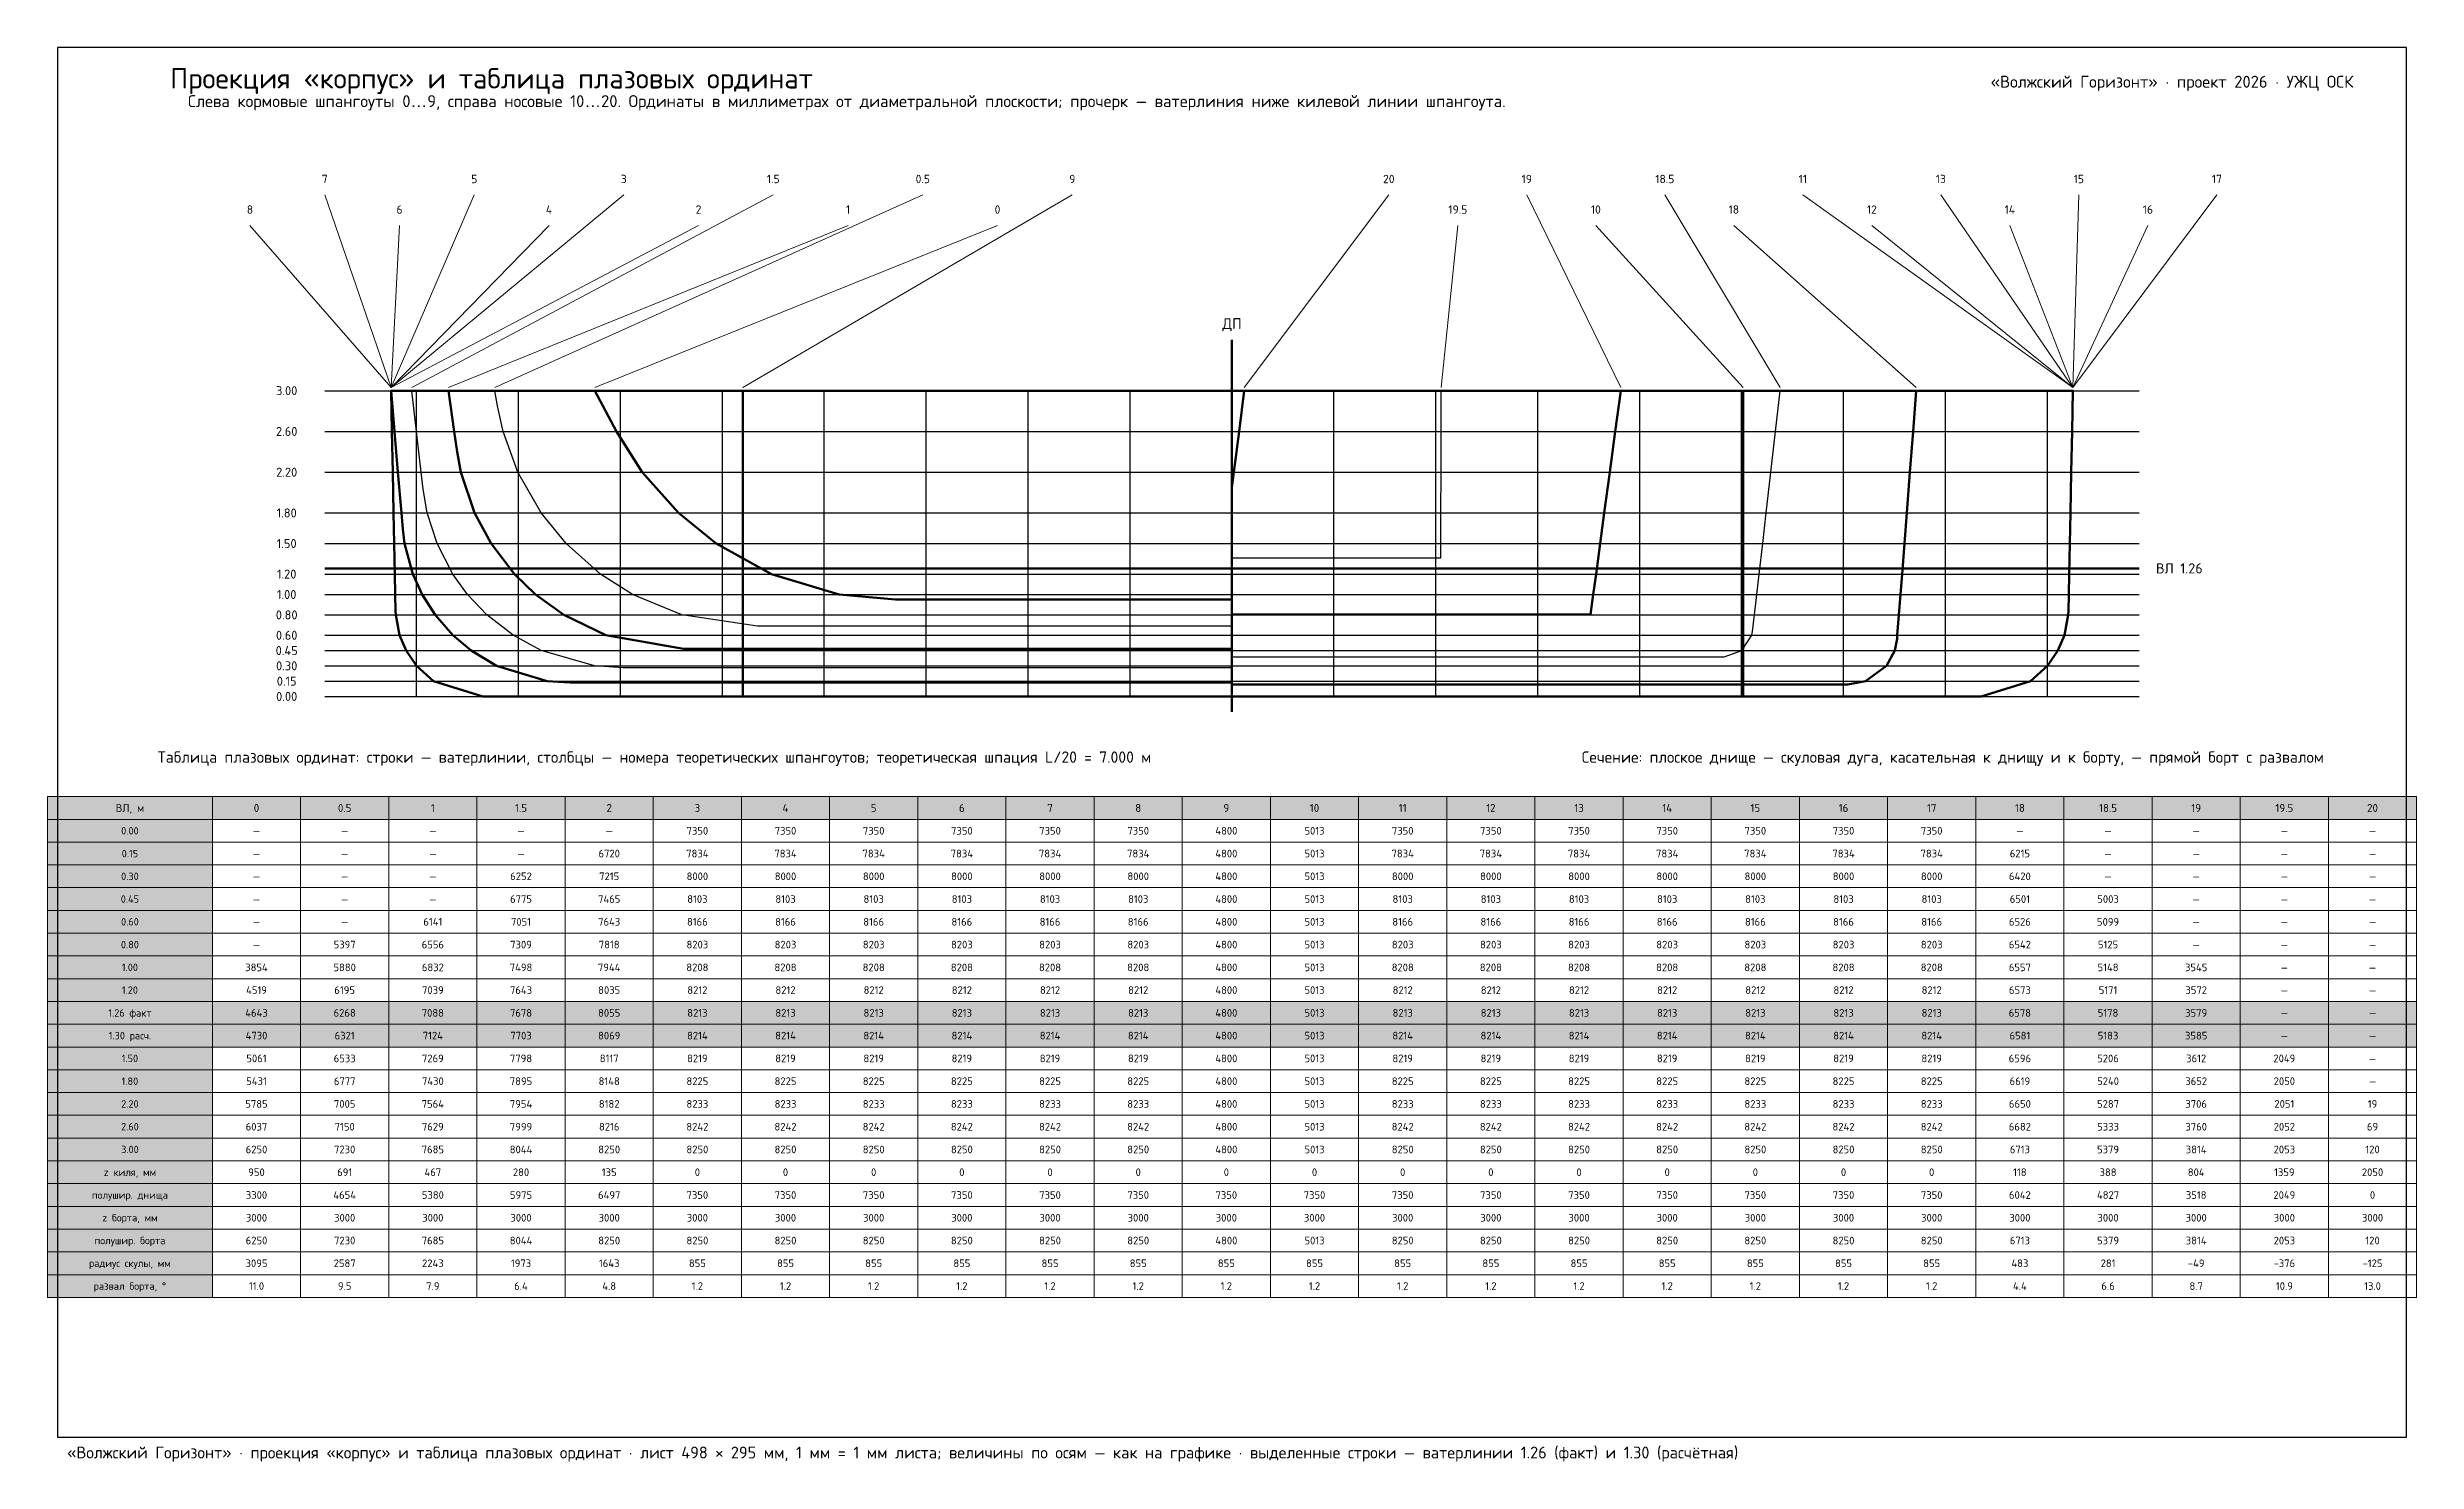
# Model space of a CAD drawing. Header units: millimetres. Extents: x -2 to 500, y -5 to 295.
import ezdxf
from ezdxf.enums import TextEntityAlignment as Align

# ---------------------------------------------------------------- set-up
doc = ezdxf.new("R2010")
doc.units = ezdxf.units.MM
for name, color, linetype in [('00_РАМКА', 7, 'Continuous'), ('01_ЛИНИИ', 7, 'Continuous'), ('04_ТЕКСТ', 7, 'Continuous'), ('06_ТАБЛИЦА', 7, 'Continuous')]:
    doc.layers.add(name, color=color, linetype=linetype)
doc.styles.add('ГОСТ', font='isocpeur.ttf')

msp = doc.modelspace()

# ---------------------------------------------------------------- texts
at = {"layer": '00_РАМКА', "style": 'ГОСТ'}
msp.add_text('«Волжский Горизонт» · проекция «корпус» и таблица плазовых ординат · лист 498 × 295 мм, 1 мм = 1 мм листа; величины по осям — как на графике · выделенные строки — ватерлинии 1.26 (факт) и 1.30 (расчётная)', height=2.5, dxfattribs=at).set_placement((2, -4.5))
at = {"layer": '04_ТЕКСТ', "color": 18, "true_color": 0x000000, "style": 'ГОСТ'}
msp.add_text('Проекция «корпус» и таблица плазовых ординат', height=4.318, dxfattribs=at).set_placement((91.97, 288.08), align=Align.MIDDLE_CENTER)
msp.add_text('Проекция «корпус» и таблица плазовых ординат', height=4.318, dxfattribs=at).set_placement((91.97, 288.08), align=Align.MIDDLE_CENTER)
at = {"layer": '04_ТЕКСТ', "color": 157, "true_color": 0x56627a, "style": 'ГОСТ'}
for s, height, p in [('«Волжский Горизонт» · проект 2026 · УЖЦ ОСК', 2.54, (448.16, 287.36)), ('Слева кормовые шпангоуты 0…9, справа носовые 10…20. Ординаты в миллиметрах от диаметральной плоскости; прочерк — ватерлиния ниже килевой линии шпангоута.', 2.54, (167.28, 283.24)), ('7', 1.78, (56.62, 266.74)), ('5', 1.78, (88.31, 266.74)), ('3', 1.78, (120, 266.74)), ('1.5', 1.778, (151.69, 266.74)), ('0.5', 1.778, (183.38, 266.74)), ('9', 1.78, (215.07, 266.74)), ('20', 1.778, (282.16, 266.74)), ('19', 1.778, (311.41, 266.74)), ('18.5', 1.778, (340.67, 266.74)), ('11', 1.778, (369.92, 266.74)), ('13', 1.778, (399.17, 266.74)), ('15', 1.778, (428.42, 266.74)), ('17', 1.778, (457.68, 266.74)), ('8', 1.78, (40.77, 260.26)), ('6', 1.78, (72.46, 260.26)), ('4', 1.78, (104.15, 260.26)), ('2', 1.78, (135.84, 260.26)), ('1', 1.78, (167.53, 260.26)), ('0', 1.78, (199.22, 260.26)), ('19.5', 1.778, (296.79, 260.26)), ('10', 1.778, (326.04, 260.26)), ('18', 1.778, (355.29, 260.26)), ('12', 1.778, (384.55, 260.26)), ('14', 1.778, (413.8, 260.26)), ('16', 1.778, (443.05, 260.26)), ('3.00', 1.905, (48.55, 221.86)), ('2.60', 1.905, (48.55, 213.22)), ('2.20', 1.905, (48.55, 204.58)), ('1.80', 1.905, (48.55, 195.94)), ('1.50', 1.905, (48.55, 189.45)), ('1.20', 1.905, (48.55, 182.97)), ('1.00', 1.905, (48.55, 178.65)), ('0.80', 1.905, (48.55, 174.33)), ('0.60', 1.905, (48.55, 170.01)), ('0.45', 1.905, (48.55, 166.77)), ('0.30', 1.905, (48.55, 163.53)), ('0.15', 1.905, (48.55, 160.28)), ('0.00', 1.905, (48.55, 157.04)), ('Таблица плазовых ординат: строки — ватерлинии, столбцы — номера теоретических шпангоутов; теоретическая шпация L/20 = 7.000 м', 2.413, (126.5, 144.18)), ('Сечение: плоское днище — скуловая дуга, касательная к днищу и к борту, — прямой борт с развалом', 2.413, (401.7, 144.18))]:
    msp.add_text(s, height=height, dxfattribs=at).set_placement(p, align=Align.MIDDLE_CENTER)
at = {"layer": '04_ТЕКСТ', "color": 179, "true_color": 0x16202f, "style": 'ГОСТ'}
msp.add_text('ДП', height=2.286, dxfattribs=at).set_placement((248.92, 236.08), align=Align.MIDDLE_CENTER)
at = {"layer": '04_ТЕКСТ', "color": 146, "true_color": 0x1c5c8a, "style": 'ГОСТ'}
msp.add_text(' ВЛ 1.26', height=2.159, dxfattribs=at).set_placement((449.03, 184.19), align=Align.MIDDLE_CENTER)
at = {"layer": '06_ТАБЛИЦА', "color": 179, "true_color": 0x16202f, "style": 'ГОСТ'}
for s, height, p in [('ВЛ, м', 1.676, (15.32, 133.39)), ('0', 1.68, (42.15, 133.39)), ('0.5', 1.676, (60.84, 133.39)), ('1', 1.68, (79.53, 133.39)), ('1.5', 1.676, (98.22, 133.39)), ('2', 1.68, (116.91, 133.39)), ('3', 1.68, (135.6, 133.39)), ('4', 1.68, (154.28, 133.39)), ('5', 1.68, (172.97, 133.39)), ('6', 1.68, (191.66, 133.39)), ('7', 1.68, (210.35, 133.39)), ('8', 1.68, (229.04, 133.39)), ('9', 1.68, (247.72, 133.39)), ('10', 1.676, (266.41, 133.39)), ('11', 1.676, (285.1, 133.39)), ('12', 1.676, (303.79, 133.39)), ('13', 1.676, (322.48, 133.39)), ('14', 1.676, (341.16, 133.39)), ('15', 1.676, (359.85, 133.39)), ('16', 1.676, (378.54, 133.39)), ('17', 1.676, (397.23, 133.39)), ('18', 1.676, (415.92, 133.39)), ('18.5', 1.676, (434.61, 133.39)), ('19', 1.676, (453.29, 133.39)), ('19.5', 1.676, (471.98, 133.39)), ('20', 1.676, (490.67, 133.39)), ('0.00', 1.575, (15.32, 128.56)), ('0.15', 1.575, (15.32, 123.73)), ('0.30', 1.575, (15.32, 118.91)), ('0.45', 1.575, (15.32, 114.08)), ('0.60', 1.575, (15.32, 109.26)), ('0.80', 1.575, (15.32, 104.43)), ('1.00', 1.575, (15.32, 99.6)), ('1.20', 1.575, (15.32, 94.78)), ('1.50', 1.575, (15.32, 80.3)), ('1.80', 1.575, (15.32, 75.47)), ('2.20', 1.575, (15.32, 70.65)), ('2.60', 1.575, (15.32, 65.82)), ('3.00', 1.575, (15.32, 61)), ('z киля, мм', 1.575, (15.32, 56.17)), ('полушир. днища', 1.5748, (15.32, 51.34)), ('z борта, мм', 1.5748, (15.32, 46.52)), ('полушир. борта', 1.5748, (15.32, 41.69)), ('радиус скулы, мм', 1.5748, (15.32, 36.87)), ('развал борта, °', 1.5748, (15.32, 32.04))]:
    msp.add_text(s, height=height, dxfattribs=at).set_placement(p, align=Align.MIDDLE_CENTER)
at = {"layer": '06_ТАБЛИЦА', "color": 18, "true_color": 0x000000, "style": 'ГОСТ'}
for s, height, p in [('—', 1.63, (42.15, 128.56)), ('—', 1.63, (60.84, 128.56)), ('—', 1.63, (79.53, 128.56)), ('—', 1.63, (98.22, 128.56)), ('—', 1.63, (116.91, 128.56)), ('7350', 1.626, (135.6, 128.56)), ('7350', 1.626, (154.28, 128.56)), ('7350', 1.626, (172.97, 128.56)), ('7350', 1.626, (191.66, 128.56)), ('7350', 1.626, (210.35, 128.56)), ('7350', 1.626, (229.04, 128.56)), ('4800', 1.626, (247.72, 128.56)), ('5013', 1.626, (266.41, 128.56)), ('7350', 1.626, (285.1, 128.56)), ('7350', 1.626, (303.79, 128.56)), ('7350', 1.626, (322.48, 128.56)), ('7350', 1.626, (341.16, 128.56)), ('7350', 1.626, (359.85, 128.56)), ('7350', 1.626, (378.54, 128.56)), ('7350', 1.626, (397.23, 128.56)), ('—', 1.63, (415.92, 128.56)), ('—', 1.63, (434.61, 128.56)), ('—', 1.63, (453.29, 128.56)), ('—', 1.63, (471.98, 128.56)), ('—', 1.63, (490.67, 128.56)), ('—', 1.63, (42.15, 123.73)), ('—', 1.63, (60.84, 123.73)), ('—', 1.63, (79.53, 123.73)), ('—', 1.63, (98.22, 123.73)), ('6720', 1.626, (116.91, 123.73)), ('7834', 1.626, (135.6, 123.73)), ('7834', 1.626, (154.28, 123.73)), ('7834', 1.626, (172.97, 123.73)), ('7834', 1.626, (191.66, 123.73)), ('7834', 1.626, (210.35, 123.73)), ('7834', 1.626, (229.04, 123.73)), ('4800', 1.626, (247.72, 123.73)), ('5013', 1.626, (266.41, 123.73)), ('7834', 1.626, (285.1, 123.73)), ('7834', 1.626, (303.79, 123.73)), ('7834', 1.626, (322.48, 123.73)), ('7834', 1.626, (341.16, 123.73)), ('7834', 1.626, (359.85, 123.73)), ('7834', 1.626, (378.54, 123.73)), ('7834', 1.626, (397.23, 123.73)), ('6215', 1.626, (415.92, 123.73)), ('—', 1.63, (434.61, 123.73)), ('—', 1.63, (453.29, 123.73)), ('—', 1.63, (471.98, 123.73)), ('—', 1.63, (490.67, 123.73)), ('—', 1.63, (42.15, 118.91)), ('—', 1.63, (60.84, 118.91)), ('—', 1.63, (79.53, 118.91)), ('6252', 1.626, (98.22, 118.91)), ('7215', 1.626, (116.91, 118.91)), ('8000', 1.626, (135.6, 118.91)), ('8000', 1.626, (154.28, 118.91)), ('8000', 1.626, (172.97, 118.91)), ('8000', 1.626, (191.66, 118.91)), ('8000', 1.626, (210.35, 118.91)), ('8000', 1.626, (229.04, 118.91)), ('4800', 1.626, (247.72, 118.91)), ('5013', 1.626, (266.41, 118.91)), ('8000', 1.626, (285.1, 118.91)), ('8000', 1.626, (303.79, 118.91)), ('8000', 1.626, (322.48, 118.91)), ('8000', 1.626, (341.16, 118.91)), ('8000', 1.626, (359.85, 118.91)), ('8000', 1.626, (378.54, 118.91)), ('8000', 1.626, (397.23, 118.91)), ('6420', 1.626, (415.92, 118.91)), ('—', 1.63, (434.61, 118.91)), ('—', 1.63, (453.29, 118.91)), ('—', 1.63, (471.98, 118.91)), ('—', 1.63, (490.67, 118.91)), ('—', 1.63, (42.15, 114.08)), ('—', 1.63, (60.84, 114.08)), ('—', 1.63, (79.53, 114.08)), ('6775', 1.626, (98.22, 114.08)), ('7465', 1.626, (116.91, 114.08)), ('8103', 1.626, (135.6, 114.08)), ('8103', 1.626, (154.28, 114.08)), ('8103', 1.626, (172.97, 114.08)), ('8103', 1.626, (191.66, 114.08)), ('8103', 1.626, (210.35, 114.08)), ('8103', 1.626, (229.04, 114.08)), ('4800', 1.626, (247.72, 114.08)), ('5013', 1.626, (266.41, 114.08)), ('8103', 1.626, (285.1, 114.08)), ('8103', 1.626, (303.79, 114.08)), ('8103', 1.626, (322.48, 114.08)), ('8103', 1.626, (341.16, 114.08)), ('8103', 1.626, (359.85, 114.08)), ('8103', 1.626, (378.54, 114.08)), ('8103', 1.626, (397.23, 114.08)), ('6501', 1.626, (415.92, 114.08)), ('5003', 1.626, (434.61, 114.08)), ('—', 1.63, (453.29, 114.08)), ('—', 1.63, (471.98, 114.08)), ('—', 1.63, (490.67, 114.08)), ('—', 1.63, (42.15, 109.26)), ('—', 1.63, (60.84, 109.26)), ('6141', 1.626, (79.53, 109.26)), ('7051', 1.626, (98.22, 109.26)), ('7643', 1.626, (116.91, 109.26)), ('8166', 1.626, (135.6, 109.26)), ('8166', 1.626, (154.28, 109.26)), ('8166', 1.626, (172.97, 109.26)), ('8166', 1.626, (191.66, 109.26)), ('8166', 1.626, (210.35, 109.26)), ('8166', 1.626, (229.04, 109.26)), ('4800', 1.626, (247.72, 109.26)), ('5013', 1.626, (266.41, 109.26)), ('8166', 1.626, (285.1, 109.26)), ('8166', 1.626, (303.79, 109.26)), ('8166', 1.626, (322.48, 109.26)), ('8166', 1.626, (341.16, 109.26)), ('8166', 1.626, (359.85, 109.26)), ('8166', 1.626, (378.54, 109.26)), ('8166', 1.626, (397.23, 109.26)), ('6526', 1.626, (415.92, 109.26)), ('5099', 1.626, (434.61, 109.26)), ('—', 1.63, (453.29, 109.26)), ('—', 1.63, (471.98, 109.26)), ('—', 1.63, (490.67, 109.26)), ('—', 1.63, (42.15, 104.43)), ('5397', 1.626, (60.84, 104.43)), ('6556', 1.626, (79.53, 104.43)), ('7309', 1.626, (98.22, 104.43)), ('7818', 1.626, (116.91, 104.43)), ('8203', 1.626, (135.6, 104.43)), ('8203', 1.626, (154.28, 104.43)), ('8203', 1.626, (172.97, 104.43)), ('8203', 1.626, (191.66, 104.43)), ('8203', 1.626, (210.35, 104.43)), ('8203', 1.626, (229.04, 104.43)), ('4800', 1.626, (247.72, 104.43)), ('5013', 1.626, (266.41, 104.43)), ('8203', 1.626, (285.1, 104.43)), ('8203', 1.626, (303.79, 104.43)), ('8203', 1.626, (322.48, 104.43)), ('8203', 1.626, (341.16, 104.43)), ('8203', 1.626, (359.85, 104.43)), ('8203', 1.626, (378.54, 104.43)), ('8203', 1.626, (397.23, 104.43)), ('6542', 1.626, (415.92, 104.43)), ('5125', 1.626, (434.61, 104.43)), ('—', 1.63, (453.29, 104.43)), ('—', 1.63, (471.98, 104.43)), ('—', 1.63, (490.67, 104.43)), ('3854', 1.626, (42.15, 99.6)), ('4519', 1.626, (42.15, 94.78)), ('5880', 1.626, (60.84, 99.6)), ('6195', 1.626, (60.84, 94.78)), ('6832', 1.626, (79.53, 99.6)), ('7039', 1.626, (79.53, 94.78)), ('7498', 1.626, (98.22, 99.6)), ('7643', 1.626, (98.22, 94.78)), ('7944', 1.626, (116.91, 99.6)), ('8035', 1.626, (116.91, 94.78)), ('8208', 1.626, (135.6, 99.6)), ('8212', 1.626, (135.6, 94.78)), ('8208', 1.626, (154.28, 99.6)), ('8212', 1.626, (154.28, 94.78)), ('8208', 1.626, (172.97, 99.6)), ('8212', 1.626, (172.97, 94.78)), ('8208', 1.626, (191.66, 99.6)), ('8212', 1.626, (191.66, 94.78)), ('8208', 1.626, (210.35, 99.6)), ('8212', 1.626, (210.35, 94.78)), ('8208', 1.626, (229.04, 99.6)), ('8212', 1.626, (229.04, 94.78)), ('4800', 1.626, (247.72, 99.6)), ('4800', 1.626, (247.72, 94.78)), ('5013', 1.626, (266.41, 99.6)), ('5013', 1.626, (266.41, 94.78)), ('8208', 1.626, (285.1, 99.6)), ('8212', 1.626, (285.1, 94.78)), ('8208', 1.626, (303.79, 99.6)), ('8212', 1.626, (303.79, 94.78)), ('8208', 1.626, (322.48, 99.6)), ('8212', 1.626, (322.48, 94.78)), ('8208', 1.626, (341.16, 99.6)), ('8212', 1.626, (341.16, 94.78)), ('8208', 1.626, (359.85, 99.6)), ('8212', 1.626, (359.85, 94.78)), ('8208', 1.626, (378.54, 99.6)), ('8212', 1.626, (378.54, 94.78)), ('8208', 1.626, (397.23, 99.6)), ('8212', 1.626, (397.23, 94.78)), ('6557', 1.626, (415.92, 99.6)), ('6573', 1.626, (415.92, 94.78)), ('5148', 1.626, (434.61, 99.6)), ('5171', 1.626, (434.61, 94.78)), ('3545', 1.626, (453.29, 99.6)), ('3572', 1.626, (453.29, 94.78)), ('—', 1.63, (471.98, 99.6)), ('—', 1.63, (490.67, 99.6)), ('—', 1.63, (471.98, 94.78)), ('—', 1.63, (490.67, 94.78)), ('5061', 1.626, (42.15, 80.3)), ('6533', 1.626, (60.84, 80.3)), ('7269', 1.626, (79.53, 80.3)), ('7798', 1.626, (98.22, 80.3)), ('8117', 1.626, (116.91, 80.3)), ('8219', 1.626, (135.6, 80.3)), ('8219', 1.626, (154.28, 80.3)), ('8219', 1.626, (172.97, 80.3)), ('8219', 1.626, (191.66, 80.3)), ('8219', 1.626, (210.35, 80.3)), ('8219', 1.626, (229.04, 80.3)), ('4800', 1.626, (247.72, 80.3)), ('5013', 1.626, (266.41, 80.3)), ('8219', 1.626, (285.1, 80.3)), ('8219', 1.626, (303.79, 80.3)), ('8219', 1.626, (322.48, 80.3)), ('8219', 1.626, (341.16, 80.3)), ('8219', 1.626, (359.85, 80.3)), ('8219', 1.626, (378.54, 80.3)), ('8219', 1.626, (397.23, 80.3)), ('6596', 1.626, (415.92, 80.3)), ('5206', 1.626, (434.61, 80.3)), ('3612', 1.626, (453.29, 80.3)), ('2049', 1.626, (471.98, 80.3)), ('5431', 1.626, (42.15, 75.47)), ('6777', 1.626, (60.84, 75.47)), ('7430', 1.626, (79.53, 75.47)), ('7895', 1.626, (98.22, 75.47)), ('8148', 1.626, (116.91, 75.47)), ('8225', 1.626, (135.6, 75.47)), ('8225', 1.626, (154.28, 75.47)), ('8225', 1.626, (172.97, 75.47)), ('8225', 1.626, (191.66, 75.47)), ('8225', 1.626, (210.35, 75.47)), ('8225', 1.626, (229.04, 75.47)), ('4800', 1.626, (247.72, 75.47)), ('5013', 1.626, (266.41, 75.47)), ('8225', 1.626, (285.1, 75.47)), ('8225', 1.626, (303.79, 75.47)), ('8225', 1.626, (322.48, 75.47)), ('8225', 1.626, (341.16, 75.47)), ('8225', 1.626, (359.85, 75.47)), ('8225', 1.626, (378.54, 75.47)), ('8225', 1.626, (397.23, 75.47)), ('6619', 1.626, (415.92, 75.47)), ('5240', 1.626, (434.61, 75.47)), ('3652', 1.626, (453.29, 75.47)), ('2050', 1.626, (471.98, 75.47)), ('—', 1.63, (490.67, 80.3)), ('—', 1.63, (490.67, 75.47)), ('5785', 1.626, (42.15, 70.65)), ('7005', 1.626, (60.84, 70.65)), ('7564', 1.626, (79.53, 70.65)), ('7954', 1.626, (98.22, 70.65)), ('8182', 1.626, (116.91, 70.65)), ('8233', 1.626, (135.6, 70.65)), ('8233', 1.626, (154.28, 70.65)), ('8233', 1.626, (172.97, 70.65)), ('8233', 1.626, (191.66, 70.65)), ('8233', 1.626, (210.35, 70.65)), ('8233', 1.626, (229.04, 70.65)), ('4800', 1.626, (247.72, 70.65)), ('5013', 1.626, (266.41, 70.65)), ('8233', 1.626, (285.1, 70.65)), ('8233', 1.626, (303.79, 70.65)), ('8233', 1.626, (322.48, 70.65)), ('8233', 1.626, (341.16, 70.65)), ('8233', 1.626, (359.85, 70.65)), ('8233', 1.626, (378.54, 70.65)), ('8233', 1.626, (397.23, 70.65)), ('6650', 1.626, (415.92, 70.65)), ('5287', 1.626, (434.61, 70.65)), ('3706', 1.626, (453.29, 70.65)), ('2051', 1.626, (471.98, 70.65)), ('19', 1.626, (490.67, 70.65)), ('6037', 1.626, (42.15, 65.82)), ('7150', 1.626, (60.84, 65.82)), ('7629', 1.626, (79.53, 65.82)), ('7999', 1.626, (98.22, 65.82)), ('8216', 1.626, (116.91, 65.82)), ('8242', 1.626, (135.6, 65.82)), ('8242', 1.626, (154.28, 65.82)), ('8242', 1.626, (172.97, 65.82)), ('8242', 1.626, (191.66, 65.82)), ('8242', 1.626, (210.35, 65.82)), ('8242', 1.626, (229.04, 65.82)), ('4800', 1.626, (247.72, 65.82)), ('5013', 1.626, (266.41, 65.82)), ('8242', 1.626, (285.1, 65.82)), ('8242', 1.626, (303.79, 65.82)), ('8242', 1.626, (322.48, 65.82)), ('8242', 1.626, (341.16, 65.82)), ('8242', 1.626, (359.85, 65.82)), ('8242', 1.626, (378.54, 65.82)), ('8242', 1.626, (397.23, 65.82)), ('6682', 1.626, (415.92, 65.82)), ('5333', 1.626, (434.61, 65.82)), ('3760', 1.626, (453.29, 65.82)), ('2052', 1.626, (471.98, 65.82)), ('69', 1.626, (490.67, 65.82)), ('6250', 1.626, (42.15, 61)), ('7230', 1.626, (60.84, 61)), ('7685', 1.626, (79.53, 61)), ('8044', 1.626, (98.22, 61)), ('8250', 1.626, (116.91, 61)), ('8250', 1.626, (135.6, 61)), ('8250', 1.626, (154.28, 61)), ('8250', 1.626, (172.97, 61)), ('8250', 1.626, (191.66, 61)), ('8250', 1.626, (210.35, 61)), ('8250', 1.626, (229.04, 61)), ('4800', 1.626, (247.72, 61)), ('5013', 1.626, (266.41, 61)), ('8250', 1.626, (285.1, 61)), ('8250', 1.626, (303.79, 61)), ('8250', 1.626, (322.48, 61)), ('8250', 1.626, (341.16, 61)), ('8250', 1.626, (359.85, 61)), ('8250', 1.626, (378.54, 61)), ('8250', 1.626, (397.23, 61)), ('6713', 1.626, (415.92, 61)), ('5379', 1.626, (434.61, 61)), ('3814', 1.626, (453.29, 61)), ('2053', 1.626, (471.98, 61)), ('120', 1.626, (490.67, 61))]:
    msp.add_text(s, height=height, dxfattribs=at).set_placement(p, align=Align.MIDDLE_CENTER)
at = {"layer": '06_ТАБЛИЦА', "color": 146, "true_color": 0x1c5c8a, "style": 'ГОСТ'}
for s, height, p in [('1.26 факт', 1.575, (15.32, 89.95)), ('4643', 1.626, (42.15, 89.95)), ('6268', 1.626, (60.84, 89.95)), ('7088', 1.626, (79.53, 89.95)), ('7678', 1.626, (98.22, 89.95)), ('8055', 1.626, (116.91, 89.95)), ('8213', 1.626, (135.6, 89.95)), ('8213', 1.626, (154.28, 89.95)), ('8213', 1.626, (172.97, 89.95)), ('8213', 1.626, (191.66, 89.95)), ('8213', 1.626, (210.35, 89.95)), ('8213', 1.626, (229.04, 89.95)), ('4800', 1.626, (247.72, 89.95)), ('5013', 1.626, (266.41, 89.95)), ('8213', 1.626, (285.1, 89.95)), ('8213', 1.626, (303.79, 89.95)), ('8213', 1.626, (322.48, 89.95)), ('8213', 1.626, (341.16, 89.95)), ('8213', 1.626, (359.85, 89.95)), ('8213', 1.626, (378.54, 89.95)), ('8213', 1.626, (397.23, 89.95)), ('6578', 1.626, (415.92, 89.95)), ('5178', 1.626, (434.61, 89.95)), ('3579', 1.626, (453.29, 89.95)), ('1.30 расч.', 1.575, (15.32, 85.13)), ('4730', 1.626, (42.15, 85.13)), ('6321', 1.626, (60.84, 85.13)), ('7124', 1.626, (79.53, 85.13)), ('7703', 1.626, (98.22, 85.13)), ('8069', 1.626, (116.91, 85.13)), ('8214', 1.626, (135.6, 85.13)), ('8214', 1.626, (154.28, 85.13)), ('8214', 1.626, (172.97, 85.13)), ('8214', 1.626, (191.66, 85.13)), ('8214', 1.626, (210.35, 85.13)), ('8214', 1.626, (229.04, 85.13)), ('4800', 1.626, (247.72, 85.13)), ('5013', 1.626, (266.41, 85.13)), ('8214', 1.626, (285.1, 85.13)), ('8214', 1.626, (303.79, 85.13)), ('8214', 1.626, (322.48, 85.13)), ('8214', 1.626, (341.16, 85.13)), ('8214', 1.626, (359.85, 85.13)), ('8214', 1.626, (378.54, 85.13)), ('8214', 1.626, (397.23, 85.13)), ('6581', 1.626, (415.92, 85.13)), ('5183', 1.626, (434.61, 85.13)), ('3585', 1.626, (453.29, 85.13)), ('—', 1.63, (471.98, 89.95)), ('—', 1.63, (490.67, 89.95)), ('—', 1.63, (471.98, 85.13)), ('—', 1.63, (490.67, 85.13))]:
    msp.add_text(s, height=height, dxfattribs=at).set_placement(p, align=Align.MIDDLE_CENTER)
at = {"layer": '06_ТАБЛИЦА', "color": 139, "true_color": 0x3c4757, "style": 'ГОСТ'}
for s, height, p in [('950', 1.626, (42.15, 56.17)), ('691', 1.626, (60.84, 56.17)), ('467', 1.626, (79.53, 56.17)), ('280', 1.626, (98.22, 56.17)), ('135', 1.626, (116.91, 56.17)), ('0', 1.63, (135.6, 56.17)), ('0', 1.63, (154.28, 56.17)), ('0', 1.63, (172.97, 56.17)), ('0', 1.63, (191.66, 56.17)), ('0', 1.63, (210.35, 56.17)), ('0', 1.63, (229.04, 56.17)), ('0', 1.63, (247.72, 56.17)), ('0', 1.63, (266.41, 56.17)), ('0', 1.63, (285.1, 56.17)), ('0', 1.63, (303.79, 56.17)), ('0', 1.63, (322.48, 56.17)), ('0', 1.63, (341.16, 56.17)), ('0', 1.63, (359.85, 56.17)), ('0', 1.63, (378.54, 56.17)), ('0', 1.63, (397.23, 56.17)), ('118', 1.626, (415.92, 56.17)), ('388', 1.626, (434.61, 56.17)), ('804', 1.626, (453.29, 56.17)), ('1359', 1.626, (471.98, 56.17)), ('2050', 1.626, (490.67, 56.17)), ('3300', 1.626, (42.15, 51.34)), ('4654', 1.626, (60.84, 51.34)), ('5380', 1.626, (79.53, 51.34)), ('5975', 1.626, (98.22, 51.34)), ('6497', 1.626, (116.91, 51.34)), ('7350', 1.626, (135.6, 51.34)), ('7350', 1.626, (154.28, 51.34)), ('7350', 1.626, (172.97, 51.34)), ('7350', 1.626, (191.66, 51.34)), ('7350', 1.626, (210.35, 51.34)), ('7350', 1.626, (229.04, 51.34)), ('7350', 1.626, (247.72, 51.34)), ('7350', 1.626, (266.41, 51.34)), ('7350', 1.626, (285.1, 51.34)), ('7350', 1.626, (303.79, 51.34)), ('7350', 1.626, (322.48, 51.34)), ('7350', 1.626, (341.16, 51.34)), ('7350', 1.626, (359.85, 51.34)), ('7350', 1.626, (378.54, 51.34)), ('7350', 1.626, (397.23, 51.34)), ('6042', 1.626, (415.92, 51.34)), ('4827', 1.626, (434.61, 51.34)), ('3518', 1.626, (453.29, 51.34)), ('2049', 1.626, (471.98, 51.34)), ('0', 1.63, (490.67, 51.34)), ('3000', 1.626, (42.15, 46.52)), ('3000', 1.626, (60.84, 46.52)), ('3000', 1.626, (79.53, 46.52)), ('3000', 1.626, (98.22, 46.52)), ('3000', 1.626, (116.91, 46.52)), ('3000', 1.626, (135.6, 46.52)), ('3000', 1.626, (154.28, 46.52)), ('3000', 1.626, (172.97, 46.52)), ('3000', 1.626, (191.66, 46.52)), ('3000', 1.626, (210.35, 46.52)), ('3000', 1.626, (229.04, 46.52)), ('3000', 1.626, (247.72, 46.52)), ('3000', 1.626, (266.41, 46.52)), ('3000', 1.626, (285.1, 46.52)), ('3000', 1.626, (303.79, 46.52)), ('3000', 1.626, (322.48, 46.52)), ('3000', 1.626, (341.16, 46.52)), ('3000', 1.626, (359.85, 46.52)), ('3000', 1.626, (378.54, 46.52)), ('3000', 1.626, (397.23, 46.52)), ('3000', 1.626, (415.92, 46.52)), ('3000', 1.626, (434.61, 46.52)), ('3000', 1.626, (453.29, 46.52)), ('3000', 1.626, (471.98, 46.52)), ('3000', 1.626, (490.67, 46.52)), ('6250', 1.626, (42.15, 41.69)), ('7230', 1.626, (60.84, 41.69)), ('7685', 1.626, (79.53, 41.69)), ('8044', 1.626, (98.22, 41.69)), ('8250', 1.626, (116.91, 41.69)), ('8250', 1.626, (135.6, 41.69)), ('8250', 1.626, (154.28, 41.69)), ('8250', 1.626, (172.97, 41.69)), ('8250', 1.626, (191.66, 41.69)), ('8250', 1.626, (210.35, 41.69)), ('8250', 1.626, (229.04, 41.69)), ('4800', 1.626, (247.72, 41.69)), ('5013', 1.626, (266.41, 41.69)), ('8250', 1.626, (285.1, 41.69)), ('8250', 1.626, (303.79, 41.69)), ('8250', 1.626, (322.48, 41.69)), ('8250', 1.626, (341.16, 41.69)), ('8250', 1.626, (359.85, 41.69)), ('8250', 1.626, (378.54, 41.69)), ('8250', 1.626, (397.23, 41.69)), ('6713', 1.626, (415.92, 41.69)), ('5379', 1.626, (434.61, 41.69)), ('3814', 1.626, (453.29, 41.69)), ('2053', 1.626, (471.98, 41.69)), ('120', 1.626, (490.67, 41.69)), ('3095', 1.626, (42.15, 36.87)), ('2587', 1.626, (60.84, 36.87)), ('2243', 1.626, (79.53, 36.87)), ('1973', 1.626, (98.22, 36.87)), ('1643', 1.626, (116.91, 36.87)), ('855', 1.626, (135.6, 36.87)), ('855', 1.626, (154.28, 36.87)), ('855', 1.626, (172.97, 36.87)), ('855', 1.626, (191.66, 36.87)), ('855', 1.626, (210.35, 36.87)), ('855', 1.626, (229.04, 36.87)), ('855', 1.626, (247.72, 36.87)), ('855', 1.626, (266.41, 36.87)), ('855', 1.626, (285.1, 36.87)), ('855', 1.626, (303.79, 36.87)), ('855', 1.626, (322.48, 36.87)), ('855', 1.626, (341.16, 36.87)), ('855', 1.626, (359.85, 36.87)), ('855', 1.626, (378.54, 36.87)), ('855', 1.626, (397.23, 36.87)), ('483', 1.626, (415.92, 36.87)), ('281', 1.626, (434.61, 36.87)), ('-49', 1.626, (453.29, 36.87)), ('-376', 1.626, (471.98, 36.87)), ('-125', 1.626, (490.67, 36.87)), ('11.0', 1.626, (42.15, 32.04)), ('9.5', 1.626, (60.84, 32.04)), ('7.9', 1.626, (79.53, 32.04)), ('6.4', 1.626, (98.22, 32.04)), ('4.8', 1.626, (116.91, 32.04)), ('1.2', 1.626, (135.6, 32.04)), ('1.2', 1.626, (154.28, 32.04)), ('1.2', 1.626, (172.97, 32.04)), ('1.2', 1.626, (191.66, 32.04)), ('1.2', 1.626, (210.35, 32.04)), ('1.2', 1.626, (229.04, 32.04)), ('1.2', 1.626, (247.72, 32.04)), ('1.2', 1.626, (266.41, 32.04)), ('1.2', 1.626, (285.1, 32.04)), ('1.2', 1.626, (303.79, 32.04)), ('1.2', 1.626, (322.48, 32.04)), ('1.2', 1.626, (341.16, 32.04)), ('1.2', 1.626, (359.85, 32.04)), ('1.2', 1.626, (378.54, 32.04)), ('1.2', 1.626, (397.23, 32.04)), ('4.4', 1.626, (415.92, 32.04)), ('6.6', 1.626, (434.61, 32.04)), ('8.7', 1.626, (453.29, 32.04)), ('10.9', 1.626, (471.98, 32.04)), ('13.0', 1.626, (490.67, 32.04))]:
    msp.add_text(s, height=height, dxfattribs=at).set_placement(p, align=Align.MIDDLE_CENTER)

# ---------------------------------------------------------------- hatches: boundary and pattern name
at = {"layer": '06_ТАБЛИЦА', "true_color": 0xeef1f5}
for points in [[(-2.17, 130.97), (32.81, 130.97), (32.81, 135.8), (-2.17, 135.8)], [(32.81, 130.97), (51.5, 130.97), (51.5, 135.8), (32.81, 135.8)], [(51.5, 130.97), (70.19, 130.97), (70.19, 135.8), (51.5, 135.8)], [(70.19, 130.97), (88.87, 130.97), (88.87, 135.8), (70.19, 135.8)], [(88.87, 130.97), (107.56, 130.97), (107.56, 135.8), (88.87, 135.8)], [(107.56, 130.97), (126.25, 130.97), (126.25, 135.8), (107.56, 135.8)], [(126.25, 130.97), (144.94, 130.97), (144.94, 135.8), (126.25, 135.8)], [(144.94, 130.97), (163.63, 130.97), (163.63, 135.8), (144.94, 135.8)], [(163.63, 130.97), (182.32, 130.97), (182.32, 135.8), (163.63, 135.8)], [(182.32, 130.97), (201, 130.97), (201, 135.8), (182.32, 135.8)], [(201, 130.97), (219.69, 130.97), (219.69, 135.8), (201, 135.8)], [(219.69, 130.97), (238.38, 130.97), (238.38, 135.8), (219.69, 135.8)], [(238.38, 130.97), (257.07, 130.97), (257.07, 135.8), (238.38, 135.8)], [(257.07, 130.97), (275.76, 130.97), (275.76, 135.8), (257.07, 135.8)], [(275.76, 130.97), (294.44, 130.97), (294.44, 135.8), (275.76, 135.8)], [(294.44, 130.97), (313.13, 130.97), (313.13, 135.8), (294.44, 135.8)], [(313.13, 130.97), (331.82, 130.97), (331.82, 135.8), (313.13, 135.8)], [(331.82, 130.97), (350.51, 130.97), (350.51, 135.8), (331.82, 135.8)], [(350.51, 130.97), (369.2, 130.97), (369.2, 135.8), (350.51, 135.8)], [(369.2, 130.97), (387.89, 130.97), (387.89, 135.8), (369.2, 135.8)], [(387.89, 130.97), (406.57, 130.97), (406.57, 135.8), (387.89, 135.8)], [(406.57, 130.97), (425.26, 130.97), (425.26, 135.8), (406.57, 135.8)], [(425.26, 130.97), (443.95, 130.97), (443.95, 135.8), (425.26, 135.8)], [(443.95, 130.97), (462.64, 130.97), (462.64, 135.8), (443.95, 135.8)], [(462.64, 130.97), (481.33, 130.97), (481.33, 135.8), (462.64, 135.8)], [(481.33, 130.97), (500.01, 130.97), (500.01, 135.8), (481.33, 135.8)]]:
    msp.add_hatch(color=7, dxfattribs=at).paths.add_polyline_path(points)
at = {"layer": '06_ТАБЛИЦА', "true_color": 0xf6f8fa}
for points in [[(-2.17, 126.15), (32.81, 126.15), (32.81, 130.97), (-2.17, 130.97)], [(-2.17, 121.32), (32.81, 121.32), (32.81, 126.15), (-2.17, 126.15)], [(-2.17, 116.5), (32.81, 116.5), (32.81, 121.32), (-2.17, 121.32)], [(-2.17, 111.67), (32.81, 111.67), (32.81, 116.5), (-2.17, 116.5)], [(-2.17, 106.84), (32.81, 106.84), (32.81, 111.67), (-2.17, 111.67)], [(-2.17, 102.02), (32.81, 102.02), (32.81, 106.84), (-2.17, 106.84)], [(-2.17, 97.19), (32.81, 97.19), (32.81, 102.02), (-2.17, 102.02)], [(-2.17, 92.37), (32.81, 92.37), (32.81, 97.19), (-2.17, 97.19)], [(-2.17, 77.89), (32.81, 77.89), (32.81, 82.71), (-2.17, 82.71)], [(-2.17, 73.06), (32.81, 73.06), (32.81, 77.89), (-2.17, 77.89)], [(-2.17, 68.24), (32.81, 68.24), (32.81, 73.06), (-2.17, 73.06)], [(-2.17, 63.41), (32.81, 63.41), (32.81, 68.24), (-2.17, 68.24)], [(-2.17, 58.58), (32.81, 58.58), (32.81, 63.41), (-2.17, 63.41)], [(-2.17, 53.76), (32.81, 53.76), (32.81, 58.58), (-2.17, 58.58)], [(-2.17, 48.93), (32.81, 48.93), (32.81, 53.76), (-2.17, 53.76)], [(-2.17, 44.11), (32.81, 44.11), (32.81, 48.93), (-2.17, 48.93)], [(-2.17, 39.28), (32.81, 39.28), (32.81, 44.11), (-2.17, 44.11)], [(-2.17, 34.45), (32.81, 34.45), (32.81, 39.28), (-2.17, 39.28)], [(-2.17, 29.63), (32.81, 29.63), (32.81, 34.45), (-2.17, 34.45)]]:
    msp.add_hatch(color=7, dxfattribs=at).paths.add_polyline_path(points)
at = {"layer": '06_ТАБЛИЦА', "true_color": 0xcfe0ef}
for points in [[(-2.17, 87.54), (32.81, 87.54), (32.81, 92.37), (-2.17, 92.37)], [(-2.17, 82.71), (32.81, 82.71), (32.81, 87.54), (-2.17, 87.54)]]:
    msp.add_hatch(color=254, dxfattribs=at).paths.add_polyline_path(points)
at = {"layer": '06_ТАБЛИЦА', "true_color": 0xe3eef7}
for points in [[(32.81, 87.54), (51.5, 87.54), (51.5, 92.37), (32.81, 92.37)], [(51.5, 87.54), (70.19, 87.54), (70.19, 92.37), (51.5, 92.37)], [(70.19, 87.54), (88.87, 87.54), (88.87, 92.37), (70.19, 92.37)], [(88.87, 87.54), (107.56, 87.54), (107.56, 92.37), (88.87, 92.37)], [(107.56, 87.54), (126.25, 87.54), (126.25, 92.37), (107.56, 92.37)], [(126.25, 87.54), (144.94, 87.54), (144.94, 92.37), (126.25, 92.37)], [(144.94, 87.54), (163.63, 87.54), (163.63, 92.37), (144.94, 92.37)], [(163.63, 87.54), (182.32, 87.54), (182.32, 92.37), (163.63, 92.37)], [(182.32, 87.54), (201, 87.54), (201, 92.37), (182.32, 92.37)], [(201, 87.54), (219.69, 87.54), (219.69, 92.37), (201, 92.37)], [(219.69, 87.54), (238.38, 87.54), (238.38, 92.37), (219.69, 92.37)], [(238.38, 87.54), (257.07, 87.54), (257.07, 92.37), (238.38, 92.37)], [(257.07, 87.54), (275.76, 87.54), (275.76, 92.37), (257.07, 92.37)], [(275.76, 87.54), (294.44, 87.54), (294.44, 92.37), (275.76, 92.37)], [(294.44, 87.54), (313.13, 87.54), (313.13, 92.37), (294.44, 92.37)], [(313.13, 87.54), (331.82, 87.54), (331.82, 92.37), (313.13, 92.37)], [(331.82, 87.54), (350.51, 87.54), (350.51, 92.37), (331.82, 92.37)], [(350.51, 87.54), (369.2, 87.54), (369.2, 92.37), (350.51, 92.37)], [(369.2, 87.54), (387.89, 87.54), (387.89, 92.37), (369.2, 92.37)], [(387.89, 87.54), (406.57, 87.54), (406.57, 92.37), (387.89, 92.37)], [(406.57, 87.54), (425.26, 87.54), (425.26, 92.37), (406.57, 92.37)], [(425.26, 87.54), (443.95, 87.54), (443.95, 92.37), (425.26, 92.37)], [(443.95, 87.54), (462.64, 87.54), (462.64, 92.37), (443.95, 92.37)], [(462.64, 87.54), (481.33, 87.54), (481.33, 92.37), (462.64, 92.37)], [(481.33, 87.54), (500.01, 87.54), (500.01, 92.37), (481.33, 92.37)], [(32.81, 82.71), (51.5, 82.71), (51.5, 87.54), (32.81, 87.54)], [(51.5, 82.71), (70.19, 82.71), (70.19, 87.54), (51.5, 87.54)], [(70.19, 82.71), (88.87, 82.71), (88.87, 87.54), (70.19, 87.54)], [(88.87, 82.71), (107.56, 82.71), (107.56, 87.54), (88.87, 87.54)], [(107.56, 82.71), (126.25, 82.71), (126.25, 87.54), (107.56, 87.54)], [(126.25, 82.71), (144.94, 82.71), (144.94, 87.54), (126.25, 87.54)], [(144.94, 82.71), (163.63, 82.71), (163.63, 87.54), (144.94, 87.54)], [(163.63, 82.71), (182.32, 82.71), (182.32, 87.54), (163.63, 87.54)], [(182.32, 82.71), (201, 82.71), (201, 87.54), (182.32, 87.54)], [(201, 82.71), (219.69, 82.71), (219.69, 87.54), (201, 87.54)], [(219.69, 82.71), (238.38, 82.71), (238.38, 87.54), (219.69, 87.54)], [(238.38, 82.71), (257.07, 82.71), (257.07, 87.54), (238.38, 87.54)], [(257.07, 82.71), (275.76, 82.71), (275.76, 87.54), (257.07, 87.54)], [(275.76, 82.71), (294.44, 82.71), (294.44, 87.54), (275.76, 87.54)], [(294.44, 82.71), (313.13, 82.71), (313.13, 87.54), (294.44, 87.54)], [(313.13, 82.71), (331.82, 82.71), (331.82, 87.54), (313.13, 87.54)], [(331.82, 82.71), (350.51, 82.71), (350.51, 87.54), (331.82, 87.54)], [(350.51, 82.71), (369.2, 82.71), (369.2, 87.54), (350.51, 87.54)], [(369.2, 82.71), (387.89, 82.71), (387.89, 87.54), (369.2, 87.54)], [(387.89, 82.71), (406.57, 82.71), (406.57, 87.54), (387.89, 87.54)], [(406.57, 82.71), (425.26, 82.71), (425.26, 87.54), (406.57, 87.54)], [(425.26, 82.71), (443.95, 82.71), (443.95, 87.54), (425.26, 87.54)], [(443.95, 82.71), (462.64, 82.71), (462.64, 87.54), (443.95, 87.54)], [(462.64, 82.71), (481.33, 82.71), (481.33, 87.54), (462.64, 87.54)], [(481.33, 82.71), (500.01, 82.71), (500.01, 87.54), (481.33, 87.54)]]:
    msp.add_hatch(color=7, dxfattribs=at).paths.add_polyline_path(points)

# ---------------------------------------------------------------- linework, layer by layer
at = {"layer": '00_РАМКА'}
msp.add_lwpolyline([(0, 0), (497.84, 0), (497.84, 294.64), (0, 294.64)], close=True, dxfattribs=at)
at = {"layer": '01_ЛИНИИ', "color": 9, "lineweight": 18, "true_color": 0xb9c2cf}
for points in [[(70.66, 222.51), (56.62, 263.35)], [(70.66, 222.51), (120, 263.35)], [(70.66, 222.51), (88.31, 263.35)], [(75.11, 222.51), (151.69, 263.35)], [(92.7, 222.51), (183.38, 263.35)], [(145.21, 222.51), (215.07, 263.35)], [(251.51, 222.51), (282.16, 263.35)], [(331.33, 222.51), (311.41, 263.35)], [(365.14, 222.51), (340.67, 263.35)], [(427.18, 222.51), (369.92, 263.35)], [(427.18, 222.51), (399.17, 263.35)], [(427.18, 222.51), (428.42, 263.35)], [(427.18, 222.51), (457.68, 263.35)], [(70.66, 222.51), (40.77, 256.87)], [(70.66, 222.51), (135.84, 256.87)], [(70.66, 222.51), (104.15, 256.87)], [(70.66, 222.51), (72.46, 256.87)], [(82.87, 222.51), (167.53, 256.87)], [(113.88, 222.51), (199.22, 256.87)], [(293.28, 222.51), (296.79, 256.87)], [(357.24, 222.51), (326.04, 256.87)], [(393.97, 222.51), (355.29, 256.87)], [(427.18, 222.51), (384.55, 256.87)], [(427.18, 222.51), (413.8, 256.87)], [(427.18, 222.51), (443.05, 256.87)]]:
    msp.add_lwpolyline(points, dxfattribs=at)
at = {"layer": '01_ЛИНИИ', "color": 179, "lineweight": 50, "true_color": 0x16202f}
for points in [[(248.92, 153.8), (248.92, 232.67)], [(248.92, 159.96), (108.54, 159.96), (103.75, 160.28), (93.03, 163.53), (87.63, 166.77), (83.79, 170.01), (80.01, 174.33), (77.27, 178.65), (75.3, 182.97), (73.54, 189.45), (73.16, 192.47), (72.86, 195.94), (72.13, 204.58), (71.4, 213.22), (70.66, 221.86), (70.66, 221.86), (248.92, 221.86)], [(248.92, 157.04), (90.11, 157.04), (79.66, 160.28), (76.06, 163.53), (73.84, 166.77), (72.48, 170.01), (71.68, 174.33), (71.64, 175.13), (71.57, 178.65), (71.48, 182.97), (71.34, 189.45), (71.21, 195.94), (71.02, 204.58), (70.84, 213.22), (70.66, 221.86), (70.66, 221.86), (248.92, 221.86)], [(248.92, 157.04), (90.11, 157.04), (79.66, 160.28), (76.06, 163.53), (73.84, 166.77), (72.48, 170.01), (71.68, 174.33), (71.64, 175.13), (71.57, 178.65), (71.48, 182.97), (71.34, 189.45), (71.21, 195.94), (71.02, 204.58), (70.84, 213.22), (70.66, 221.86), (70.66, 221.86), (248.92, 221.86)], [(248.92, 157.04), (90.11, 157.04), (79.66, 160.28), (76.06, 163.53), (73.84, 166.77), (72.48, 170.01), (71.68, 174.33), (71.64, 175.13), (71.57, 178.65), (71.48, 182.97), (71.34, 189.45), (71.21, 195.94), (71.02, 204.58), (70.84, 213.22), (70.66, 221.86), (70.66, 221.86), (248.92, 221.86)], [(248.92, 157.04), (90.11, 157.04), (79.66, 160.28), (76.06, 163.53), (73.84, 166.77), (72.48, 170.01), (71.68, 174.33), (71.64, 175.13), (71.57, 178.65), (71.48, 182.97), (71.34, 189.45), (71.21, 195.94), (71.02, 204.58), (70.84, 213.22), (70.66, 221.86), (70.66, 221.86), (248.92, 221.86)], [(248.92, 157.04), (90.11, 157.04), (79.66, 160.28), (76.06, 163.53), (73.84, 166.77), (72.48, 170.01), (71.68, 174.33), (71.64, 175.13), (71.57, 178.65), (71.48, 182.97), (71.34, 189.45), (71.21, 195.94), (71.02, 204.58), (70.84, 213.22), (70.66, 221.86), (70.66, 221.86), (248.92, 221.86)], [(248.92, 157.04), (90.11, 157.04), (79.66, 160.28), (76.06, 163.53), (73.84, 166.77), (72.48, 170.01), (71.68, 174.33), (71.64, 175.13), (71.57, 178.65), (71.48, 182.97), (71.34, 189.45), (71.21, 195.94), (71.02, 204.58), (70.84, 213.22), (70.66, 221.86), (70.66, 221.86), (248.92, 221.86)], [(248.92, 167.13), (132.67, 167.13), (116.23, 170.01), (107.27, 174.33), (101.31, 178.65), (96.84, 182.97), (91.87, 189.45), (88.38, 195.94), (85.48, 204.58), (84.68, 208.91), (84.07, 213.22), (82.87, 221.86), (82.87, 221.86), (248.92, 221.86)], [(248.92, 177.57), (177.62, 177.57), (165.64, 178.65), (151.29, 182.97), (139.56, 189.45), (131.58, 195.94), (123.92, 204.58), (118.48, 213.22), (113.88, 221.86), (113.88, 221.86), (248.92, 221.86)], [(248.92, 157.04), (145.21, 157.04), (145.21, 160.28), (145.21, 163.53), (145.21, 166.77), (145.21, 170.01), (145.21, 174.33), (145.21, 175.13), (145.21, 178.65), (145.21, 182.97), (145.21, 189.45), (145.21, 195.94), (145.21, 204.58), (145.21, 213.22), (145.21, 221.86), (145.21, 221.86), (248.92, 221.86)]]:
    msp.add_lwpolyline(points, dxfattribs=at)
at = {"layer": '01_ЛИНИИ', "color": 254, "lineweight": 25, "true_color": 0xdde2e9}
for points in [[(56.62, 221.86), (441.22, 221.86)], [(56.62, 213.22), (441.22, 213.22)], [(56.62, 204.58), (441.22, 204.58)], [(56.62, 195.94), (441.22, 195.94)], [(56.62, 189.45), (441.22, 189.45)], [(56.62, 182.97), (441.22, 182.97)], [(56.62, 178.65), (441.22, 178.65)], [(56.62, 174.33), (441.22, 174.33)], [(56.62, 170.01), (441.22, 170.01)], [(56.62, 166.77), (441.22, 166.77)], [(56.62, 163.53), (441.22, 163.53)], [(56.62, 160.28), (441.22, 160.28)], [(56.62, 157.04), (441.22, 157.04)]]:
    msp.add_lwpolyline(points, dxfattribs=at)
at = {"layer": '01_ЛИНИИ', "color": 179, "lineweight": 30, "true_color": 0x16202f}
for points in [[(248.92, 163.09), (119.82, 163.09), (113.76, 163.53), (102.51, 166.77), (96.54, 170.01), (90.98, 174.33), (86.89, 178.65), (83.77, 182.97), (80.41, 189.45), (78.33, 195.94), (77.45, 200.98), (77.05, 204.58), (76.08, 213.22), (75.11, 221.86), (75.11, 221.86), (248.92, 221.86)], [(248.92, 171.97), (148.36, 171.97), (132.31, 174.33), (121.87, 178.65), (115.07, 182.97), (107.76, 189.45), (102.49, 195.94), (97.55, 204.58), (94.42, 213.22), (93.23, 218.68), (92.7, 221.86), (92.7, 221.86), (248.92, 221.86)]]:
    msp.add_lwpolyline(points, dxfattribs=at)
at = {"layer": '01_ЛИНИИ', "color": 7, "lineweight": 25, "true_color": 0xeef1f5}
for points in [[(76.06, 157.04), (76.06, 221.86)], [(97.67, 157.04), (97.67, 221.86)], [(119.28, 157.04), (119.28, 221.86)], [(140.89, 157.04), (140.89, 221.86)], [(162.49, 157.04), (162.49, 221.86)], [(184.1, 157.04), (184.1, 221.86)], [(205.71, 157.04), (205.71, 221.86)], [(227.31, 157.04), (227.31, 221.86)], [(248.92, 157.04), (248.92, 221.86)], [(270.53, 157.04), (270.53, 221.86)], [(292.13, 157.04), (292.13, 221.86)], [(313.74, 157.04), (313.74, 221.86)], [(335.35, 157.04), (335.35, 221.86)], [(356.95, 157.04), (356.95, 221.86)], [(378.56, 157.04), (378.56, 221.86)], [(400.17, 157.04), (400.17, 221.86)], [(421.78, 157.04), (421.78, 221.86)]]:
    msp.add_lwpolyline(points, dxfattribs=at)
at = {"layer": '01_ЛИНИИ', "color": 244, "lineweight": 50, "true_color": 0xb02634}
for points in [[(248.92, 157.04), (357.24, 157.04), (357.24, 160.28), (357.24, 163.53), (357.24, 166.77), (357.24, 170.01), (357.24, 174.33), (357.24, 175.13), (357.24, 178.65), (357.24, 182.97), (357.24, 189.45), (357.24, 195.94), (357.24, 204.58), (357.24, 213.22), (357.24, 221.86), (357.24, 221.86), (248.92, 221.86)], [(248.92, 157.04), (407.73, 157.04), (418.18, 160.28), (421.78, 163.53), (424, 166.77), (425.36, 170.01), (426.16, 174.33), (426.2, 175.13), (426.27, 178.65), (426.36, 182.97), (426.5, 189.45), (426.63, 195.94), (426.82, 204.58), (427, 213.22), (427.18, 221.86), (427.18, 221.86), (248.92, 221.86)], [(248.92, 157.04), (407.73, 157.04), (418.18, 160.28), (421.78, 163.53), (424, 166.77), (425.36, 170.01), (426.16, 174.33), (426.2, 175.13), (426.27, 178.65), (426.36, 182.97), (426.5, 189.45), (426.63, 195.94), (426.82, 204.58), (427, 213.22), (427.18, 221.86), (427.18, 221.86), (248.92, 221.86)], [(248.92, 157.04), (407.73, 157.04), (418.18, 160.28), (421.78, 163.53), (424, 166.77), (425.36, 170.01), (426.16, 174.33), (426.2, 175.13), (426.27, 178.65), (426.36, 182.97), (426.5, 189.45), (426.63, 195.94), (426.82, 204.58), (427, 213.22), (427.18, 221.86), (427.18, 221.86), (248.92, 221.86)], [(248.92, 157.04), (407.73, 157.04), (418.18, 160.28), (421.78, 163.53), (424, 166.77), (425.36, 170.01), (426.16, 174.33), (426.2, 175.13), (426.27, 178.65), (426.36, 182.97), (426.5, 189.45), (426.63, 195.94), (426.82, 204.58), (427, 213.22), (427.18, 221.86), (427.18, 221.86), (248.92, 221.86)], [(248.92, 157.04), (407.73, 157.04), (418.18, 160.28), (421.78, 163.53), (424, 166.77), (425.36, 170.01), (426.16, 174.33), (426.2, 175.13), (426.27, 178.65), (426.36, 182.97), (426.5, 189.45), (426.63, 195.94), (426.82, 204.58), (427, 213.22), (427.18, 221.86), (427.18, 221.86), (248.92, 221.86)], [(248.92, 157.04), (407.73, 157.04), (418.18, 160.28), (421.78, 163.53), (424, 166.77), (425.36, 170.01), (426.16, 174.33), (426.2, 175.13), (426.27, 178.65), (426.36, 182.97), (426.5, 189.45), (426.63, 195.94), (426.82, 204.58), (427, 213.22), (427.18, 221.86), (427.18, 221.86), (248.92, 221.86)], [(248.92, 157.04), (407.73, 157.04), (418.18, 160.28), (421.78, 163.53), (424, 166.77), (425.36, 170.01), (426.16, 174.33), (426.2, 175.13), (426.27, 178.65), (426.36, 182.97), (426.5, 189.45), (426.63, 195.94), (426.82, 204.58), (427, 213.22), (427.18, 221.86), (427.18, 221.86), (248.92, 221.86)], [(248.92, 159.59), (379.47, 159.59), (383.21, 160.28), (387.63, 163.53), (389.39, 166.77), (389.88, 169.23), (389.94, 170.01), (390.28, 174.33), (390.61, 178.65), (390.95, 182.97), (391.45, 189.45), (391.95, 195.94), (392.63, 204.58), (393.3, 213.22), (393.97, 221.86), (393.97, 221.86), (248.92, 221.86)], [(248.92, 174.42), (324.93, 174.42), (325.5, 178.65), (326.09, 182.97), (326.96, 189.45), (327.83, 195.94), (329, 204.58), (330.16, 213.22), (331.33, 221.86), (331.33, 221.86), (248.92, 221.86)], [(248.92, 201.34), (248.92, 201.34), (249.33, 204.58), (250.42, 213.22), (251.51, 221.86), (251.51, 221.86), (248.92, 221.86)]]:
    msp.add_lwpolyline(points, dxfattribs=at)
at = {"layer": '01_ЛИНИИ', "color": 244, "lineweight": 30, "true_color": 0xb02634}
for points in [[(248.92, 165.43), (353.22, 165.43), (357.02, 166.77), (359.11, 170.01), (359.25, 170.81), (359.66, 174.33), (360.16, 178.65), (360.66, 182.97), (361.41, 189.45), (362.15, 195.94), (363.15, 204.58), (364.15, 213.22), (365.14, 221.86), (365.14, 221.86), (248.92, 221.86)], [(248.92, 186.41), (293.19, 186.41), (293.2, 189.45), (293.22, 195.94), (293.24, 204.58), (293.26, 213.22), (293.28, 221.86), (293.28, 221.86), (248.92, 221.86)]]:
    msp.add_lwpolyline(points, dxfattribs=at)
at = {"layer": '01_ЛИНИИ', "color": 146, "lineweight": 60, "true_color": 0x1c5c8a}
msp.add_lwpolyline([(56.62, 184.19), (441.22, 184.19)], dxfattribs=at)
at = {"layer": '06_ТАБЛИЦА', "color": 254, "lineweight": 18, "true_color": 0xc8cfd9}
for points in [[(-2.17, 130.97), (32.81, 130.97), (32.81, 135.8), (-2.17, 135.8)], [(32.81, 130.97), (51.5, 130.97), (51.5, 135.8), (32.81, 135.8)], [(51.5, 130.97), (70.19, 130.97), (70.19, 135.8), (51.5, 135.8)], [(70.19, 130.97), (88.87, 130.97), (88.87, 135.8), (70.19, 135.8)], [(88.87, 130.97), (107.56, 130.97), (107.56, 135.8), (88.87, 135.8)], [(107.56, 130.97), (126.25, 130.97), (126.25, 135.8), (107.56, 135.8)], [(126.25, 130.97), (144.94, 130.97), (144.94, 135.8), (126.25, 135.8)], [(144.94, 130.97), (163.63, 130.97), (163.63, 135.8), (144.94, 135.8)], [(163.63, 130.97), (182.32, 130.97), (182.32, 135.8), (163.63, 135.8)], [(182.32, 130.97), (201, 130.97), (201, 135.8), (182.32, 135.8)], [(201, 130.97), (219.69, 130.97), (219.69, 135.8), (201, 135.8)], [(219.69, 130.97), (238.38, 130.97), (238.38, 135.8), (219.69, 135.8)], [(238.38, 130.97), (257.07, 130.97), (257.07, 135.8), (238.38, 135.8)], [(257.07, 130.97), (275.76, 130.97), (275.76, 135.8), (257.07, 135.8)], [(275.76, 130.97), (294.44, 130.97), (294.44, 135.8), (275.76, 135.8)], [(294.44, 130.97), (313.13, 130.97), (313.13, 135.8), (294.44, 135.8)], [(313.13, 130.97), (331.82, 130.97), (331.82, 135.8), (313.13, 135.8)], [(331.82, 130.97), (350.51, 130.97), (350.51, 135.8), (331.82, 135.8)], [(350.51, 130.97), (369.2, 130.97), (369.2, 135.8), (350.51, 135.8)], [(369.2, 130.97), (387.89, 130.97), (387.89, 135.8), (369.2, 135.8)], [(387.89, 130.97), (406.57, 130.97), (406.57, 135.8), (387.89, 135.8)], [(406.57, 130.97), (425.26, 130.97), (425.26, 135.8), (406.57, 135.8)], [(425.26, 130.97), (443.95, 130.97), (443.95, 135.8), (425.26, 135.8)], [(443.95, 130.97), (462.64, 130.97), (462.64, 135.8), (443.95, 135.8)], [(462.64, 130.97), (481.33, 130.97), (481.33, 135.8), (462.64, 135.8)], [(481.33, 130.97), (500.01, 130.97), (500.01, 135.8), (481.33, 135.8)], [(-2.17, 126.15), (32.81, 126.15), (32.81, 130.97), (-2.17, 130.97)], [(32.81, 126.15), (51.5, 126.15), (51.5, 130.97), (32.81, 130.97)], [(51.5, 126.15), (70.19, 126.15), (70.19, 130.97), (51.5, 130.97)], [(70.19, 126.15), (88.87, 126.15), (88.87, 130.97), (70.19, 130.97)], [(88.87, 126.15), (107.56, 126.15), (107.56, 130.97), (88.87, 130.97)], [(107.56, 126.15), (126.25, 126.15), (126.25, 130.97), (107.56, 130.97)], [(126.25, 126.15), (144.94, 126.15), (144.94, 130.97), (126.25, 130.97)], [(144.94, 126.15), (163.63, 126.15), (163.63, 130.97), (144.94, 130.97)], [(163.63, 126.15), (182.32, 126.15), (182.32, 130.97), (163.63, 130.97)], [(182.32, 126.15), (201, 126.15), (201, 130.97), (182.32, 130.97)], [(201, 126.15), (219.69, 126.15), (219.69, 130.97), (201, 130.97)], [(219.69, 126.15), (238.38, 126.15), (238.38, 130.97), (219.69, 130.97)], [(238.38, 126.15), (257.07, 126.15), (257.07, 130.97), (238.38, 130.97)], [(257.07, 126.15), (275.76, 126.15), (275.76, 130.97), (257.07, 130.97)], [(275.76, 126.15), (294.44, 126.15), (294.44, 130.97), (275.76, 130.97)], [(294.44, 126.15), (313.13, 126.15), (313.13, 130.97), (294.44, 130.97)], [(313.13, 126.15), (331.82, 126.15), (331.82, 130.97), (313.13, 130.97)], [(331.82, 126.15), (350.51, 126.15), (350.51, 130.97), (331.82, 130.97)], [(350.51, 126.15), (369.2, 126.15), (369.2, 130.97), (350.51, 130.97)], [(369.2, 126.15), (387.89, 126.15), (387.89, 130.97), (369.2, 130.97)], [(387.89, 126.15), (406.57, 126.15), (406.57, 130.97), (387.89, 130.97)], [(406.57, 126.15), (425.26, 126.15), (425.26, 130.97), (406.57, 130.97)], [(425.26, 126.15), (443.95, 126.15), (443.95, 130.97), (425.26, 130.97)], [(443.95, 126.15), (462.64, 126.15), (462.64, 130.97), (443.95, 130.97)], [(462.64, 126.15), (481.33, 126.15), (481.33, 130.97), (462.64, 130.97)], [(481.33, 126.15), (500.01, 126.15), (500.01, 130.97), (481.33, 130.97)], [(-2.17, 121.32), (32.81, 121.32), (32.81, 126.15), (-2.17, 126.15)], [(32.81, 121.32), (51.5, 121.32), (51.5, 126.15), (32.81, 126.15)], [(51.5, 121.32), (70.19, 121.32), (70.19, 126.15), (51.5, 126.15)], [(70.19, 121.32), (88.87, 121.32), (88.87, 126.15), (70.19, 126.15)], [(88.87, 121.32), (107.56, 121.32), (107.56, 126.15), (88.87, 126.15)], [(107.56, 121.32), (126.25, 121.32), (126.25, 126.15), (107.56, 126.15)], [(126.25, 121.32), (144.94, 121.32), (144.94, 126.15), (126.25, 126.15)], [(144.94, 121.32), (163.63, 121.32), (163.63, 126.15), (144.94, 126.15)], [(163.63, 121.32), (182.32, 121.32), (182.32, 126.15), (163.63, 126.15)], [(182.32, 121.32), (201, 121.32), (201, 126.15), (182.32, 126.15)], [(201, 121.32), (219.69, 121.32), (219.69, 126.15), (201, 126.15)], [(219.69, 121.32), (238.38, 121.32), (238.38, 126.15), (219.69, 126.15)], [(238.38, 121.32), (257.07, 121.32), (257.07, 126.15), (238.38, 126.15)], [(257.07, 121.32), (275.76, 121.32), (275.76, 126.15), (257.07, 126.15)], [(275.76, 121.32), (294.44, 121.32), (294.44, 126.15), (275.76, 126.15)], [(294.44, 121.32), (313.13, 121.32), (313.13, 126.15), (294.44, 126.15)], [(313.13, 121.32), (331.82, 121.32), (331.82, 126.15), (313.13, 126.15)], [(331.82, 121.32), (350.51, 121.32), (350.51, 126.15), (331.82, 126.15)], [(350.51, 121.32), (369.2, 121.32), (369.2, 126.15), (350.51, 126.15)], [(369.2, 121.32), (387.89, 121.32), (387.89, 126.15), (369.2, 126.15)], [(387.89, 121.32), (406.57, 121.32), (406.57, 126.15), (387.89, 126.15)], [(406.57, 121.32), (425.26, 121.32), (425.26, 126.15), (406.57, 126.15)], [(425.26, 121.32), (443.95, 121.32), (443.95, 126.15), (425.26, 126.15)], [(443.95, 121.32), (462.64, 121.32), (462.64, 126.15), (443.95, 126.15)], [(462.64, 121.32), (481.33, 121.32), (481.33, 126.15), (462.64, 126.15)], [(481.33, 121.32), (500.01, 121.32), (500.01, 126.15), (481.33, 126.15)], [(-2.17, 116.5), (32.81, 116.5), (32.81, 121.32), (-2.17, 121.32)], [(32.81, 116.5), (51.5, 116.5), (51.5, 121.32), (32.81, 121.32)], [(51.5, 116.5), (70.19, 116.5), (70.19, 121.32), (51.5, 121.32)], [(70.19, 116.5), (88.87, 116.5), (88.87, 121.32), (70.19, 121.32)], [(88.87, 116.5), (107.56, 116.5), (107.56, 121.32), (88.87, 121.32)], [(107.56, 116.5), (126.25, 116.5), (126.25, 121.32), (107.56, 121.32)], [(126.25, 116.5), (144.94, 116.5), (144.94, 121.32), (126.25, 121.32)], [(144.94, 116.5), (163.63, 116.5), (163.63, 121.32), (144.94, 121.32)], [(163.63, 116.5), (182.32, 116.5), (182.32, 121.32), (163.63, 121.32)], [(182.32, 116.5), (201, 116.5), (201, 121.32), (182.32, 121.32)], [(201, 116.5), (219.69, 116.5), (219.69, 121.32), (201, 121.32)], [(219.69, 116.5), (238.38, 116.5), (238.38, 121.32), (219.69, 121.32)], [(238.38, 116.5), (257.07, 116.5), (257.07, 121.32), (238.38, 121.32)], [(257.07, 116.5), (275.76, 116.5), (275.76, 121.32), (257.07, 121.32)], [(275.76, 116.5), (294.44, 116.5), (294.44, 121.32), (275.76, 121.32)], [(294.44, 116.5), (313.13, 116.5), (313.13, 121.32), (294.44, 121.32)], [(313.13, 116.5), (331.82, 116.5), (331.82, 121.32), (313.13, 121.32)], [(331.82, 116.5), (350.51, 116.5), (350.51, 121.32), (331.82, 121.32)], [(350.51, 116.5), (369.2, 116.5), (369.2, 121.32), (350.51, 121.32)], [(369.2, 116.5), (387.89, 116.5), (387.89, 121.32), (369.2, 121.32)], [(387.89, 116.5), (406.57, 116.5), (406.57, 121.32), (387.89, 121.32)], [(406.57, 116.5), (425.26, 116.5), (425.26, 121.32), (406.57, 121.32)], [(425.26, 116.5), (443.95, 116.5), (443.95, 121.32), (425.26, 121.32)], [(443.95, 116.5), (462.64, 116.5), (462.64, 121.32), (443.95, 121.32)], [(462.64, 116.5), (481.33, 116.5), (481.33, 121.32), (462.64, 121.32)], [(481.33, 116.5), (500.01, 116.5), (500.01, 121.32), (481.33, 121.32)], [(-2.17, 111.67), (32.81, 111.67), (32.81, 116.5), (-2.17, 116.5)], [(32.81, 111.67), (51.5, 111.67), (51.5, 116.5), (32.81, 116.5)], [(51.5, 111.67), (70.19, 111.67), (70.19, 116.5), (51.5, 116.5)], [(70.19, 111.67), (88.87, 111.67), (88.87, 116.5), (70.19, 116.5)], [(88.87, 111.67), (107.56, 111.67), (107.56, 116.5), (88.87, 116.5)], [(107.56, 111.67), (126.25, 111.67), (126.25, 116.5), (107.56, 116.5)], [(126.25, 111.67), (144.94, 111.67), (144.94, 116.5), (126.25, 116.5)], [(144.94, 111.67), (163.63, 111.67), (163.63, 116.5), (144.94, 116.5)], [(163.63, 111.67), (182.32, 111.67), (182.32, 116.5), (163.63, 116.5)], [(182.32, 111.67), (201, 111.67), (201, 116.5), (182.32, 116.5)], [(201, 111.67), (219.69, 111.67), (219.69, 116.5), (201, 116.5)], [(219.69, 111.67), (238.38, 111.67), (238.38, 116.5), (219.69, 116.5)], [(238.38, 111.67), (257.07, 111.67), (257.07, 116.5), (238.38, 116.5)], [(257.07, 111.67), (275.76, 111.67), (275.76, 116.5), (257.07, 116.5)], [(275.76, 111.67), (294.44, 111.67), (294.44, 116.5), (275.76, 116.5)], [(294.44, 111.67), (313.13, 111.67), (313.13, 116.5), (294.44, 116.5)], [(313.13, 111.67), (331.82, 111.67), (331.82, 116.5), (313.13, 116.5)], [(331.82, 111.67), (350.51, 111.67), (350.51, 116.5), (331.82, 116.5)], [(350.51, 111.67), (369.2, 111.67), (369.2, 116.5), (350.51, 116.5)], [(369.2, 111.67), (387.89, 111.67), (387.89, 116.5), (369.2, 116.5)], [(387.89, 111.67), (406.57, 111.67), (406.57, 116.5), (387.89, 116.5)], [(406.57, 111.67), (425.26, 111.67), (425.26, 116.5), (406.57, 116.5)], [(425.26, 111.67), (443.95, 111.67), (443.95, 116.5), (425.26, 116.5)], [(443.95, 111.67), (462.64, 111.67), (462.64, 116.5), (443.95, 116.5)], [(462.64, 111.67), (481.33, 111.67), (481.33, 116.5), (462.64, 116.5)], [(481.33, 111.67), (500.01, 111.67), (500.01, 116.5), (481.33, 116.5)], [(-2.17, 106.84), (32.81, 106.84), (32.81, 111.67), (-2.17, 111.67)], [(32.81, 106.84), (51.5, 106.84), (51.5, 111.67), (32.81, 111.67)], [(51.5, 106.84), (70.19, 106.84), (70.19, 111.67), (51.5, 111.67)], [(70.19, 106.84), (88.87, 106.84), (88.87, 111.67), (70.19, 111.67)], [(88.87, 106.84), (107.56, 106.84), (107.56, 111.67), (88.87, 111.67)], [(107.56, 106.84), (126.25, 106.84), (126.25, 111.67), (107.56, 111.67)], [(126.25, 106.84), (144.94, 106.84), (144.94, 111.67), (126.25, 111.67)], [(144.94, 106.84), (163.63, 106.84), (163.63, 111.67), (144.94, 111.67)], [(163.63, 106.84), (182.32, 106.84), (182.32, 111.67), (163.63, 111.67)], [(182.32, 106.84), (201, 106.84), (201, 111.67), (182.32, 111.67)], [(201, 106.84), (219.69, 106.84), (219.69, 111.67), (201, 111.67)], [(219.69, 106.84), (238.38, 106.84), (238.38, 111.67), (219.69, 111.67)], [(238.38, 106.84), (257.07, 106.84), (257.07, 111.67), (238.38, 111.67)], [(257.07, 106.84), (275.76, 106.84), (275.76, 111.67), (257.07, 111.67)], [(275.76, 106.84), (294.44, 106.84), (294.44, 111.67), (275.76, 111.67)], [(294.44, 106.84), (313.13, 106.84), (313.13, 111.67), (294.44, 111.67)], [(313.13, 106.84), (331.82, 106.84), (331.82, 111.67), (313.13, 111.67)], [(331.82, 106.84), (350.51, 106.84), (350.51, 111.67), (331.82, 111.67)], [(350.51, 106.84), (369.2, 106.84), (369.2, 111.67), (350.51, 111.67)], [(369.2, 106.84), (387.89, 106.84), (387.89, 111.67), (369.2, 111.67)], [(387.89, 106.84), (406.57, 106.84), (406.57, 111.67), (387.89, 111.67)], [(406.57, 106.84), (425.26, 106.84), (425.26, 111.67), (406.57, 111.67)], [(425.26, 106.84), (443.95, 106.84), (443.95, 111.67), (425.26, 111.67)], [(443.95, 106.84), (462.64, 106.84), (462.64, 111.67), (443.95, 111.67)], [(462.64, 106.84), (481.33, 106.84), (481.33, 111.67), (462.64, 111.67)], [(481.33, 106.84), (500.01, 106.84), (500.01, 111.67), (481.33, 111.67)], [(-2.17, 102.02), (32.81, 102.02), (32.81, 106.84), (-2.17, 106.84)], [(32.81, 102.02), (51.5, 102.02), (51.5, 106.84), (32.81, 106.84)], [(51.5, 102.02), (70.19, 102.02), (70.19, 106.84), (51.5, 106.84)], [(70.19, 102.02), (88.87, 102.02), (88.87, 106.84), (70.19, 106.84)], [(88.87, 102.02), (107.56, 102.02), (107.56, 106.84), (88.87, 106.84)], [(107.56, 102.02), (126.25, 102.02), (126.25, 106.84), (107.56, 106.84)], [(126.25, 102.02), (144.94, 102.02), (144.94, 106.84), (126.25, 106.84)], [(144.94, 102.02), (163.63, 102.02), (163.63, 106.84), (144.94, 106.84)], [(163.63, 102.02), (182.32, 102.02), (182.32, 106.84), (163.63, 106.84)], [(182.32, 102.02), (201, 102.02), (201, 106.84), (182.32, 106.84)], [(201, 102.02), (219.69, 102.02), (219.69, 106.84), (201, 106.84)], [(219.69, 102.02), (238.38, 102.02), (238.38, 106.84), (219.69, 106.84)], [(238.38, 102.02), (257.07, 102.02), (257.07, 106.84), (238.38, 106.84)], [(257.07, 102.02), (275.76, 102.02), (275.76, 106.84), (257.07, 106.84)], [(275.76, 102.02), (294.44, 102.02), (294.44, 106.84), (275.76, 106.84)], [(294.44, 102.02), (313.13, 102.02), (313.13, 106.84), (294.44, 106.84)], [(313.13, 102.02), (331.82, 102.02), (331.82, 106.84), (313.13, 106.84)], [(331.82, 102.02), (350.51, 102.02), (350.51, 106.84), (331.82, 106.84)], [(350.51, 102.02), (369.2, 102.02), (369.2, 106.84), (350.51, 106.84)], [(369.2, 102.02), (387.89, 102.02), (387.89, 106.84), (369.2, 106.84)], [(387.89, 102.02), (406.57, 102.02), (406.57, 106.84), (387.89, 106.84)], [(406.57, 102.02), (425.26, 102.02), (425.26, 106.84), (406.57, 106.84)], [(425.26, 102.02), (443.95, 102.02), (443.95, 106.84), (425.26, 106.84)], [(443.95, 102.02), (462.64, 102.02), (462.64, 106.84), (443.95, 106.84)], [(462.64, 102.02), (481.33, 102.02), (481.33, 106.84), (462.64, 106.84)], [(481.33, 102.02), (500.01, 102.02), (500.01, 106.84), (481.33, 106.84)], [(-2.17, 97.19), (32.81, 97.19), (32.81, 102.02), (-2.17, 102.02)], [(32.81, 97.19), (51.5, 97.19), (51.5, 102.02), (32.81, 102.02)], [(51.5, 97.19), (70.19, 97.19), (70.19, 102.02), (51.5, 102.02)], [(70.19, 97.19), (88.87, 97.19), (88.87, 102.02), (70.19, 102.02)], [(88.87, 97.19), (107.56, 97.19), (107.56, 102.02), (88.87, 102.02)], [(107.56, 97.19), (126.25, 97.19), (126.25, 102.02), (107.56, 102.02)], [(126.25, 97.19), (144.94, 97.19), (144.94, 102.02), (126.25, 102.02)], [(144.94, 97.19), (163.63, 97.19), (163.63, 102.02), (144.94, 102.02)], [(163.63, 97.19), (182.32, 97.19), (182.32, 102.02), (163.63, 102.02)], [(182.32, 97.19), (201, 97.19), (201, 102.02), (182.32, 102.02)], [(201, 97.19), (219.69, 97.19), (219.69, 102.02), (201, 102.02)], [(219.69, 97.19), (238.38, 97.19), (238.38, 102.02), (219.69, 102.02)], [(238.38, 97.19), (257.07, 97.19), (257.07, 102.02), (238.38, 102.02)], [(257.07, 97.19), (275.76, 97.19), (275.76, 102.02), (257.07, 102.02)], [(275.76, 97.19), (294.44, 97.19), (294.44, 102.02), (275.76, 102.02)], [(294.44, 97.19), (313.13, 97.19), (313.13, 102.02), (294.44, 102.02)], [(313.13, 97.19), (331.82, 97.19), (331.82, 102.02), (313.13, 102.02)], [(331.82, 97.19), (350.51, 97.19), (350.51, 102.02), (331.82, 102.02)], [(350.51, 97.19), (369.2, 97.19), (369.2, 102.02), (350.51, 102.02)], [(369.2, 97.19), (387.89, 97.19), (387.89, 102.02), (369.2, 102.02)], [(387.89, 97.19), (406.57, 97.19), (406.57, 102.02), (387.89, 102.02)], [(406.57, 97.19), (425.26, 97.19), (425.26, 102.02), (406.57, 102.02)], [(425.26, 97.19), (443.95, 97.19), (443.95, 102.02), (425.26, 102.02)], [(443.95, 97.19), (462.64, 97.19), (462.64, 102.02), (443.95, 102.02)], [(462.64, 97.19), (481.33, 97.19), (481.33, 102.02), (462.64, 102.02)], [(481.33, 97.19), (500.01, 97.19), (500.01, 102.02), (481.33, 102.02)], [(-2.17, 92.37), (32.81, 92.37), (32.81, 97.19), (-2.17, 97.19)], [(32.81, 92.37), (51.5, 92.37), (51.5, 97.19), (32.81, 97.19)], [(51.5, 92.37), (70.19, 92.37), (70.19, 97.19), (51.5, 97.19)], [(70.19, 92.37), (88.87, 92.37), (88.87, 97.19), (70.19, 97.19)], [(88.87, 92.37), (107.56, 92.37), (107.56, 97.19), (88.87, 97.19)], [(107.56, 92.37), (126.25, 92.37), (126.25, 97.19), (107.56, 97.19)], [(126.25, 92.37), (144.94, 92.37), (144.94, 97.19), (126.25, 97.19)], [(144.94, 92.37), (163.63, 92.37), (163.63, 97.19), (144.94, 97.19)], [(163.63, 92.37), (182.32, 92.37), (182.32, 97.19), (163.63, 97.19)], [(182.32, 92.37), (201, 92.37), (201, 97.19), (182.32, 97.19)], [(201, 92.37), (219.69, 92.37), (219.69, 97.19), (201, 97.19)], [(219.69, 92.37), (238.38, 92.37), (238.38, 97.19), (219.69, 97.19)], [(238.38, 92.37), (257.07, 92.37), (257.07, 97.19), (238.38, 97.19)], [(257.07, 92.37), (275.76, 92.37), (275.76, 97.19), (257.07, 97.19)], [(275.76, 92.37), (294.44, 92.37), (294.44, 97.19), (275.76, 97.19)], [(294.44, 92.37), (313.13, 92.37), (313.13, 97.19), (294.44, 97.19)], [(313.13, 92.37), (331.82, 92.37), (331.82, 97.19), (313.13, 97.19)], [(331.82, 92.37), (350.51, 92.37), (350.51, 97.19), (331.82, 97.19)], [(350.51, 92.37), (369.2, 92.37), (369.2, 97.19), (350.51, 97.19)], [(369.2, 92.37), (387.89, 92.37), (387.89, 97.19), (369.2, 97.19)], [(387.89, 92.37), (406.57, 92.37), (406.57, 97.19), (387.89, 97.19)], [(406.57, 92.37), (425.26, 92.37), (425.26, 97.19), (406.57, 97.19)], [(425.26, 92.37), (443.95, 92.37), (443.95, 97.19), (425.26, 97.19)], [(443.95, 92.37), (462.64, 92.37), (462.64, 97.19), (443.95, 97.19)], [(462.64, 92.37), (481.33, 92.37), (481.33, 97.19), (462.64, 97.19)], [(481.33, 92.37), (500.01, 92.37), (500.01, 97.19), (481.33, 97.19)], [(-2.17, 87.54), (32.81, 87.54), (32.81, 92.37), (-2.17, 92.37)], [(32.81, 87.54), (51.5, 87.54), (51.5, 92.37), (32.81, 92.37)], [(51.5, 87.54), (70.19, 87.54), (70.19, 92.37), (51.5, 92.37)], [(70.19, 87.54), (88.87, 87.54), (88.87, 92.37), (70.19, 92.37)], [(88.87, 87.54), (107.56, 87.54), (107.56, 92.37), (88.87, 92.37)], [(107.56, 87.54), (126.25, 87.54), (126.25, 92.37), (107.56, 92.37)], [(126.25, 87.54), (144.94, 87.54), (144.94, 92.37), (126.25, 92.37)], [(144.94, 87.54), (163.63, 87.54), (163.63, 92.37), (144.94, 92.37)], [(163.63, 87.54), (182.32, 87.54), (182.32, 92.37), (163.63, 92.37)], [(182.32, 87.54), (201, 87.54), (201, 92.37), (182.32, 92.37)], [(201, 87.54), (219.69, 87.54), (219.69, 92.37), (201, 92.37)], [(219.69, 87.54), (238.38, 87.54), (238.38, 92.37), (219.69, 92.37)], [(238.38, 87.54), (257.07, 87.54), (257.07, 92.37), (238.38, 92.37)], [(257.07, 87.54), (275.76, 87.54), (275.76, 92.37), (257.07, 92.37)], [(275.76, 87.54), (294.44, 87.54), (294.44, 92.37), (275.76, 92.37)], [(294.44, 87.54), (313.13, 87.54), (313.13, 92.37), (294.44, 92.37)], [(313.13, 87.54), (331.82, 87.54), (331.82, 92.37), (313.13, 92.37)], [(331.82, 87.54), (350.51, 87.54), (350.51, 92.37), (331.82, 92.37)], [(350.51, 87.54), (369.2, 87.54), (369.2, 92.37), (350.51, 92.37)], [(369.2, 87.54), (387.89, 87.54), (387.89, 92.37), (369.2, 92.37)], [(387.89, 87.54), (406.57, 87.54), (406.57, 92.37), (387.89, 92.37)], [(406.57, 87.54), (425.26, 87.54), (425.26, 92.37), (406.57, 92.37)], [(425.26, 87.54), (443.95, 87.54), (443.95, 92.37), (425.26, 92.37)], [(443.95, 87.54), (462.64, 87.54), (462.64, 92.37), (443.95, 92.37)], [(462.64, 87.54), (481.33, 87.54), (481.33, 92.37), (462.64, 92.37)], [(481.33, 87.54), (500.01, 87.54), (500.01, 92.37), (481.33, 92.37)], [(-2.17, 82.71), (32.81, 82.71), (32.81, 87.54), (-2.17, 87.54)], [(32.81, 82.71), (51.5, 82.71), (51.5, 87.54), (32.81, 87.54)], [(51.5, 82.71), (70.19, 82.71), (70.19, 87.54), (51.5, 87.54)], [(70.19, 82.71), (88.87, 82.71), (88.87, 87.54), (70.19, 87.54)], [(88.87, 82.71), (107.56, 82.71), (107.56, 87.54), (88.87, 87.54)], [(107.56, 82.71), (126.25, 82.71), (126.25, 87.54), (107.56, 87.54)], [(126.25, 82.71), (144.94, 82.71), (144.94, 87.54), (126.25, 87.54)], [(144.94, 82.71), (163.63, 82.71), (163.63, 87.54), (144.94, 87.54)], [(163.63, 82.71), (182.32, 82.71), (182.32, 87.54), (163.63, 87.54)], [(182.32, 82.71), (201, 82.71), (201, 87.54), (182.32, 87.54)], [(201, 82.71), (219.69, 82.71), (219.69, 87.54), (201, 87.54)], [(219.69, 82.71), (238.38, 82.71), (238.38, 87.54), (219.69, 87.54)], [(238.38, 82.71), (257.07, 82.71), (257.07, 87.54), (238.38, 87.54)], [(257.07, 82.71), (275.76, 82.71), (275.76, 87.54), (257.07, 87.54)], [(275.76, 82.71), (294.44, 82.71), (294.44, 87.54), (275.76, 87.54)], [(294.44, 82.71), (313.13, 82.71), (313.13, 87.54), (294.44, 87.54)], [(313.13, 82.71), (331.82, 82.71), (331.82, 87.54), (313.13, 87.54)], [(331.82, 82.71), (350.51, 82.71), (350.51, 87.54), (331.82, 87.54)], [(350.51, 82.71), (369.2, 82.71), (369.2, 87.54), (350.51, 87.54)], [(369.2, 82.71), (387.89, 82.71), (387.89, 87.54), (369.2, 87.54)], [(387.89, 82.71), (406.57, 82.71), (406.57, 87.54), (387.89, 87.54)], [(406.57, 82.71), (425.26, 82.71), (425.26, 87.54), (406.57, 87.54)], [(425.26, 82.71), (443.95, 82.71), (443.95, 87.54), (425.26, 87.54)], [(443.95, 82.71), (462.64, 82.71), (462.64, 87.54), (443.95, 87.54)], [(462.64, 82.71), (481.33, 82.71), (481.33, 87.54), (462.64, 87.54)], [(481.33, 82.71), (500.01, 82.71), (500.01, 87.54), (481.33, 87.54)], [(-2.17, 77.89), (32.81, 77.89), (32.81, 82.71), (-2.17, 82.71)], [(32.81, 77.89), (51.5, 77.89), (51.5, 82.71), (32.81, 82.71)], [(51.5, 77.89), (70.19, 77.89), (70.19, 82.71), (51.5, 82.71)], [(70.19, 77.89), (88.87, 77.89), (88.87, 82.71), (70.19, 82.71)], [(88.87, 77.89), (107.56, 77.89), (107.56, 82.71), (88.87, 82.71)], [(107.56, 77.89), (126.25, 77.89), (126.25, 82.71), (107.56, 82.71)], [(126.25, 77.89), (144.94, 77.89), (144.94, 82.71), (126.25, 82.71)], [(144.94, 77.89), (163.63, 77.89), (163.63, 82.71), (144.94, 82.71)], [(163.63, 77.89), (182.32, 77.89), (182.32, 82.71), (163.63, 82.71)], [(182.32, 77.89), (201, 77.89), (201, 82.71), (182.32, 82.71)], [(201, 77.89), (219.69, 77.89), (219.69, 82.71), (201, 82.71)], [(219.69, 77.89), (238.38, 77.89), (238.38, 82.71), (219.69, 82.71)], [(238.38, 77.89), (257.07, 77.89), (257.07, 82.71), (238.38, 82.71)], [(257.07, 77.89), (275.76, 77.89), (275.76, 82.71), (257.07, 82.71)], [(275.76, 77.89), (294.44, 77.89), (294.44, 82.71), (275.76, 82.71)], [(294.44, 77.89), (313.13, 77.89), (313.13, 82.71), (294.44, 82.71)], [(313.13, 77.89), (331.82, 77.89), (331.82, 82.71), (313.13, 82.71)], [(331.82, 77.89), (350.51, 77.89), (350.51, 82.71), (331.82, 82.71)], [(350.51, 77.89), (369.2, 77.89), (369.2, 82.71), (350.51, 82.71)], [(369.2, 77.89), (387.89, 77.89), (387.89, 82.71), (369.2, 82.71)], [(387.89, 77.89), (406.57, 77.89), (406.57, 82.71), (387.89, 82.71)], [(406.57, 77.89), (425.26, 77.89), (425.26, 82.71), (406.57, 82.71)], [(425.26, 77.89), (443.95, 77.89), (443.95, 82.71), (425.26, 82.71)], [(443.95, 77.89), (462.64, 77.89), (462.64, 82.71), (443.95, 82.71)], [(462.64, 77.89), (481.33, 77.89), (481.33, 82.71), (462.64, 82.71)], [(481.33, 77.89), (500.01, 77.89), (500.01, 82.71), (481.33, 82.71)], [(-2.17, 73.06), (32.81, 73.06), (32.81, 77.89), (-2.17, 77.89)], [(32.81, 73.06), (51.5, 73.06), (51.5, 77.89), (32.81, 77.89)], [(51.5, 73.06), (70.19, 73.06), (70.19, 77.89), (51.5, 77.89)], [(70.19, 73.06), (88.87, 73.06), (88.87, 77.89), (70.19, 77.89)], [(88.87, 73.06), (107.56, 73.06), (107.56, 77.89), (88.87, 77.89)], [(107.56, 73.06), (126.25, 73.06), (126.25, 77.89), (107.56, 77.89)], [(126.25, 73.06), (144.94, 73.06), (144.94, 77.89), (126.25, 77.89)], [(144.94, 73.06), (163.63, 73.06), (163.63, 77.89), (144.94, 77.89)], [(163.63, 73.06), (182.32, 73.06), (182.32, 77.89), (163.63, 77.89)], [(182.32, 73.06), (201, 73.06), (201, 77.89), (182.32, 77.89)], [(201, 73.06), (219.69, 73.06), (219.69, 77.89), (201, 77.89)], [(219.69, 73.06), (238.38, 73.06), (238.38, 77.89), (219.69, 77.89)], [(238.38, 73.06), (257.07, 73.06), (257.07, 77.89), (238.38, 77.89)], [(257.07, 73.06), (275.76, 73.06), (275.76, 77.89), (257.07, 77.89)], [(275.76, 73.06), (294.44, 73.06), (294.44, 77.89), (275.76, 77.89)], [(294.44, 73.06), (313.13, 73.06), (313.13, 77.89), (294.44, 77.89)], [(313.13, 73.06), (331.82, 73.06), (331.82, 77.89), (313.13, 77.89)], [(331.82, 73.06), (350.51, 73.06), (350.51, 77.89), (331.82, 77.89)], [(350.51, 73.06), (369.2, 73.06), (369.2, 77.89), (350.51, 77.89)], [(369.2, 73.06), (387.89, 73.06), (387.89, 77.89), (369.2, 77.89)], [(387.89, 73.06), (406.57, 73.06), (406.57, 77.89), (387.89, 77.89)], [(406.57, 73.06), (425.26, 73.06), (425.26, 77.89), (406.57, 77.89)], [(425.26, 73.06), (443.95, 73.06), (443.95, 77.89), (425.26, 77.89)], [(443.95, 73.06), (462.64, 73.06), (462.64, 77.89), (443.95, 77.89)], [(462.64, 73.06), (481.33, 73.06), (481.33, 77.89), (462.64, 77.89)], [(481.33, 73.06), (500.01, 73.06), (500.01, 77.89), (481.33, 77.89)], [(-2.17, 68.24), (32.81, 68.24), (32.81, 73.06), (-2.17, 73.06)], [(32.81, 68.24), (51.5, 68.24), (51.5, 73.06), (32.81, 73.06)], [(51.5, 68.24), (70.19, 68.24), (70.19, 73.06), (51.5, 73.06)], [(70.19, 68.24), (88.87, 68.24), (88.87, 73.06), (70.19, 73.06)], [(88.87, 68.24), (107.56, 68.24), (107.56, 73.06), (88.87, 73.06)], [(107.56, 68.24), (126.25, 68.24), (126.25, 73.06), (107.56, 73.06)], [(126.25, 68.24), (144.94, 68.24), (144.94, 73.06), (126.25, 73.06)], [(144.94, 68.24), (163.63, 68.24), (163.63, 73.06), (144.94, 73.06)], [(163.63, 68.24), (182.32, 68.24), (182.32, 73.06), (163.63, 73.06)], [(182.32, 68.24), (201, 68.24), (201, 73.06), (182.32, 73.06)], [(201, 68.24), (219.69, 68.24), (219.69, 73.06), (201, 73.06)], [(219.69, 68.24), (238.38, 68.24), (238.38, 73.06), (219.69, 73.06)], [(238.38, 68.24), (257.07, 68.24), (257.07, 73.06), (238.38, 73.06)], [(257.07, 68.24), (275.76, 68.24), (275.76, 73.06), (257.07, 73.06)], [(275.76, 68.24), (294.44, 68.24), (294.44, 73.06), (275.76, 73.06)], [(294.44, 68.24), (313.13, 68.24), (313.13, 73.06), (294.44, 73.06)], [(313.13, 68.24), (331.82, 68.24), (331.82, 73.06), (313.13, 73.06)], [(331.82, 68.24), (350.51, 68.24), (350.51, 73.06), (331.82, 73.06)], [(350.51, 68.24), (369.2, 68.24), (369.2, 73.06), (350.51, 73.06)], [(369.2, 68.24), (387.89, 68.24), (387.89, 73.06), (369.2, 73.06)], [(387.89, 68.24), (406.57, 68.24), (406.57, 73.06), (387.89, 73.06)], [(406.57, 68.24), (425.26, 68.24), (425.26, 73.06), (406.57, 73.06)], [(425.26, 68.24), (443.95, 68.24), (443.95, 73.06), (425.26, 73.06)], [(443.95, 68.24), (462.64, 68.24), (462.64, 73.06), (443.95, 73.06)], [(462.64, 68.24), (481.33, 68.24), (481.33, 73.06), (462.64, 73.06)], [(481.33, 68.24), (500.01, 68.24), (500.01, 73.06), (481.33, 73.06)], [(-2.17, 63.41), (32.81, 63.41), (32.81, 68.24), (-2.17, 68.24)], [(32.81, 63.41), (51.5, 63.41), (51.5, 68.24), (32.81, 68.24)], [(51.5, 63.41), (70.19, 63.41), (70.19, 68.24), (51.5, 68.24)], [(70.19, 63.41), (88.87, 63.41), (88.87, 68.24), (70.19, 68.24)], [(88.87, 63.41), (107.56, 63.41), (107.56, 68.24), (88.87, 68.24)], [(107.56, 63.41), (126.25, 63.41), (126.25, 68.24), (107.56, 68.24)], [(126.25, 63.41), (144.94, 63.41), (144.94, 68.24), (126.25, 68.24)], [(144.94, 63.41), (163.63, 63.41), (163.63, 68.24), (144.94, 68.24)], [(163.63, 63.41), (182.32, 63.41), (182.32, 68.24), (163.63, 68.24)], [(182.32, 63.41), (201, 63.41), (201, 68.24), (182.32, 68.24)], [(201, 63.41), (219.69, 63.41), (219.69, 68.24), (201, 68.24)], [(219.69, 63.41), (238.38, 63.41), (238.38, 68.24), (219.69, 68.24)], [(238.38, 63.41), (257.07, 63.41), (257.07, 68.24), (238.38, 68.24)], [(257.07, 63.41), (275.76, 63.41), (275.76, 68.24), (257.07, 68.24)], [(275.76, 63.41), (294.44, 63.41), (294.44, 68.24), (275.76, 68.24)], [(294.44, 63.41), (313.13, 63.41), (313.13, 68.24), (294.44, 68.24)], [(313.13, 63.41), (331.82, 63.41), (331.82, 68.24), (313.13, 68.24)], [(331.82, 63.41), (350.51, 63.41), (350.51, 68.24), (331.82, 68.24)], [(350.51, 63.41), (369.2, 63.41), (369.2, 68.24), (350.51, 68.24)], [(369.2, 63.41), (387.89, 63.41), (387.89, 68.24), (369.2, 68.24)], [(387.89, 63.41), (406.57, 63.41), (406.57, 68.24), (387.89, 68.24)], [(406.57, 63.41), (425.26, 63.41), (425.26, 68.24), (406.57, 68.24)], [(425.26, 63.41), (443.95, 63.41), (443.95, 68.24), (425.26, 68.24)], [(443.95, 63.41), (462.64, 63.41), (462.64, 68.24), (443.95, 68.24)], [(462.64, 63.41), (481.33, 63.41), (481.33, 68.24), (462.64, 68.24)], [(481.33, 63.41), (500.01, 63.41), (500.01, 68.24), (481.33, 68.24)], [(-2.17, 58.58), (32.81, 58.58), (32.81, 63.41), (-2.17, 63.41)], [(32.81, 58.58), (51.5, 58.58), (51.5, 63.41), (32.81, 63.41)], [(51.5, 58.58), (70.19, 58.58), (70.19, 63.41), (51.5, 63.41)], [(70.19, 58.58), (88.87, 58.58), (88.87, 63.41), (70.19, 63.41)], [(88.87, 58.58), (107.56, 58.58), (107.56, 63.41), (88.87, 63.41)], [(107.56, 58.58), (126.25, 58.58), (126.25, 63.41), (107.56, 63.41)], [(126.25, 58.58), (144.94, 58.58), (144.94, 63.41), (126.25, 63.41)], [(144.94, 58.58), (163.63, 58.58), (163.63, 63.41), (144.94, 63.41)], [(163.63, 58.58), (182.32, 58.58), (182.32, 63.41), (163.63, 63.41)], [(182.32, 58.58), (201, 58.58), (201, 63.41), (182.32, 63.41)], [(201, 58.58), (219.69, 58.58), (219.69, 63.41), (201, 63.41)], [(219.69, 58.58), (238.38, 58.58), (238.38, 63.41), (219.69, 63.41)], [(238.38, 58.58), (257.07, 58.58), (257.07, 63.41), (238.38, 63.41)], [(257.07, 58.58), (275.76, 58.58), (275.76, 63.41), (257.07, 63.41)], [(275.76, 58.58), (294.44, 58.58), (294.44, 63.41), (275.76, 63.41)], [(294.44, 58.58), (313.13, 58.58), (313.13, 63.41), (294.44, 63.41)], [(313.13, 58.58), (331.82, 58.58), (331.82, 63.41), (313.13, 63.41)], [(331.82, 58.58), (350.51, 58.58), (350.51, 63.41), (331.82, 63.41)], [(350.51, 58.58), (369.2, 58.58), (369.2, 63.41), (350.51, 63.41)], [(369.2, 58.58), (387.89, 58.58), (387.89, 63.41), (369.2, 63.41)], [(387.89, 58.58), (406.57, 58.58), (406.57, 63.41), (387.89, 63.41)], [(406.57, 58.58), (425.26, 58.58), (425.26, 63.41), (406.57, 63.41)], [(425.26, 58.58), (443.95, 58.58), (443.95, 63.41), (425.26, 63.41)], [(443.95, 58.58), (462.64, 58.58), (462.64, 63.41), (443.95, 63.41)], [(462.64, 58.58), (481.33, 58.58), (481.33, 63.41), (462.64, 63.41)], [(481.33, 58.58), (500.01, 58.58), (500.01, 63.41), (481.33, 63.41)], [(-2.17, 53.76), (32.81, 53.76), (32.81, 58.58), (-2.17, 58.58)], [(32.81, 53.76), (51.5, 53.76), (51.5, 58.58), (32.81, 58.58)], [(51.5, 53.76), (70.19, 53.76), (70.19, 58.58), (51.5, 58.58)], [(70.19, 53.76), (88.87, 53.76), (88.87, 58.58), (70.19, 58.58)], [(88.87, 53.76), (107.56, 53.76), (107.56, 58.58), (88.87, 58.58)], [(107.56, 53.76), (126.25, 53.76), (126.25, 58.58), (107.56, 58.58)], [(126.25, 53.76), (144.94, 53.76), (144.94, 58.58), (126.25, 58.58)], [(144.94, 53.76), (163.63, 53.76), (163.63, 58.58), (144.94, 58.58)], [(163.63, 53.76), (182.32, 53.76), (182.32, 58.58), (163.63, 58.58)], [(182.32, 53.76), (201, 53.76), (201, 58.58), (182.32, 58.58)], [(201, 53.76), (219.69, 53.76), (219.69, 58.58), (201, 58.58)], [(219.69, 53.76), (238.38, 53.76), (238.38, 58.58), (219.69, 58.58)], [(238.38, 53.76), (257.07, 53.76), (257.07, 58.58), (238.38, 58.58)], [(257.07, 53.76), (275.76, 53.76), (275.76, 58.58), (257.07, 58.58)], [(275.76, 53.76), (294.44, 53.76), (294.44, 58.58), (275.76, 58.58)], [(294.44, 53.76), (313.13, 53.76), (313.13, 58.58), (294.44, 58.58)], [(313.13, 53.76), (331.82, 53.76), (331.82, 58.58), (313.13, 58.58)], [(331.82, 53.76), (350.51, 53.76), (350.51, 58.58), (331.82, 58.58)], [(350.51, 53.76), (369.2, 53.76), (369.2, 58.58), (350.51, 58.58)], [(369.2, 53.76), (387.89, 53.76), (387.89, 58.58), (369.2, 58.58)], [(387.89, 53.76), (406.57, 53.76), (406.57, 58.58), (387.89, 58.58)], [(406.57, 53.76), (425.26, 53.76), (425.26, 58.58), (406.57, 58.58)], [(425.26, 53.76), (443.95, 53.76), (443.95, 58.58), (425.26, 58.58)], [(443.95, 53.76), (462.64, 53.76), (462.64, 58.58), (443.95, 58.58)], [(462.64, 53.76), (481.33, 53.76), (481.33, 58.58), (462.64, 58.58)], [(481.33, 53.76), (500.01, 53.76), (500.01, 58.58), (481.33, 58.58)], [(-2.17, 48.93), (32.81, 48.93), (32.81, 53.76), (-2.17, 53.76)], [(32.81, 48.93), (51.5, 48.93), (51.5, 53.76), (32.81, 53.76)], [(51.5, 48.93), (70.19, 48.93), (70.19, 53.76), (51.5, 53.76)], [(70.19, 48.93), (88.87, 48.93), (88.87, 53.76), (70.19, 53.76)], [(88.87, 48.93), (107.56, 48.93), (107.56, 53.76), (88.87, 53.76)], [(107.56, 48.93), (126.25, 48.93), (126.25, 53.76), (107.56, 53.76)], [(126.25, 48.93), (144.94, 48.93), (144.94, 53.76), (126.25, 53.76)], [(144.94, 48.93), (163.63, 48.93), (163.63, 53.76), (144.94, 53.76)], [(163.63, 48.93), (182.32, 48.93), (182.32, 53.76), (163.63, 53.76)], [(182.32, 48.93), (201, 48.93), (201, 53.76), (182.32, 53.76)], [(201, 48.93), (219.69, 48.93), (219.69, 53.76), (201, 53.76)], [(219.69, 48.93), (238.38, 48.93), (238.38, 53.76), (219.69, 53.76)], [(238.38, 48.93), (257.07, 48.93), (257.07, 53.76), (238.38, 53.76)], [(257.07, 48.93), (275.76, 48.93), (275.76, 53.76), (257.07, 53.76)], [(275.76, 48.93), (294.44, 48.93), (294.44, 53.76), (275.76, 53.76)], [(294.44, 48.93), (313.13, 48.93), (313.13, 53.76), (294.44, 53.76)], [(313.13, 48.93), (331.82, 48.93), (331.82, 53.76), (313.13, 53.76)], [(331.82, 48.93), (350.51, 48.93), (350.51, 53.76), (331.82, 53.76)], [(350.51, 48.93), (369.2, 48.93), (369.2, 53.76), (350.51, 53.76)], [(369.2, 48.93), (387.89, 48.93), (387.89, 53.76), (369.2, 53.76)], [(387.89, 48.93), (406.57, 48.93), (406.57, 53.76), (387.89, 53.76)], [(406.57, 48.93), (425.26, 48.93), (425.26, 53.76), (406.57, 53.76)], [(425.26, 48.93), (443.95, 48.93), (443.95, 53.76), (425.26, 53.76)], [(443.95, 48.93), (462.64, 48.93), (462.64, 53.76), (443.95, 53.76)], [(462.64, 48.93), (481.33, 48.93), (481.33, 53.76), (462.64, 53.76)], [(481.33, 48.93), (500.01, 48.93), (500.01, 53.76), (481.33, 53.76)], [(-2.17, 44.11), (32.81, 44.11), (32.81, 48.93), (-2.17, 48.93)], [(32.81, 44.11), (51.5, 44.11), (51.5, 48.93), (32.81, 48.93)], [(51.5, 44.11), (70.19, 44.11), (70.19, 48.93), (51.5, 48.93)], [(70.19, 44.11), (88.87, 44.11), (88.87, 48.93), (70.19, 48.93)], [(88.87, 44.11), (107.56, 44.11), (107.56, 48.93), (88.87, 48.93)], [(107.56, 44.11), (126.25, 44.11), (126.25, 48.93), (107.56, 48.93)], [(126.25, 44.11), (144.94, 44.11), (144.94, 48.93), (126.25, 48.93)], [(144.94, 44.11), (163.63, 44.11), (163.63, 48.93), (144.94, 48.93)], [(163.63, 44.11), (182.32, 44.11), (182.32, 48.93), (163.63, 48.93)], [(182.32, 44.11), (201, 44.11), (201, 48.93), (182.32, 48.93)], [(201, 44.11), (219.69, 44.11), (219.69, 48.93), (201, 48.93)], [(219.69, 44.11), (238.38, 44.11), (238.38, 48.93), (219.69, 48.93)], [(238.38, 44.11), (257.07, 44.11), (257.07, 48.93), (238.38, 48.93)], [(257.07, 44.11), (275.76, 44.11), (275.76, 48.93), (257.07, 48.93)], [(275.76, 44.11), (294.44, 44.11), (294.44, 48.93), (275.76, 48.93)], [(294.44, 44.11), (313.13, 44.11), (313.13, 48.93), (294.44, 48.93)], [(313.13, 44.11), (331.82, 44.11), (331.82, 48.93), (313.13, 48.93)], [(331.82, 44.11), (350.51, 44.11), (350.51, 48.93), (331.82, 48.93)], [(350.51, 44.11), (369.2, 44.11), (369.2, 48.93), (350.51, 48.93)], [(369.2, 44.11), (387.89, 44.11), (387.89, 48.93), (369.2, 48.93)], [(387.89, 44.11), (406.57, 44.11), (406.57, 48.93), (387.89, 48.93)], [(406.57, 44.11), (425.26, 44.11), (425.26, 48.93), (406.57, 48.93)], [(425.26, 44.11), (443.95, 44.11), (443.95, 48.93), (425.26, 48.93)], [(443.95, 44.11), (462.64, 44.11), (462.64, 48.93), (443.95, 48.93)], [(462.64, 44.11), (481.33, 44.11), (481.33, 48.93), (462.64, 48.93)], [(481.33, 44.11), (500.01, 44.11), (500.01, 48.93), (481.33, 48.93)], [(-2.17, 39.28), (32.81, 39.28), (32.81, 44.11), (-2.17, 44.11)], [(32.81, 39.28), (51.5, 39.28), (51.5, 44.11), (32.81, 44.11)], [(51.5, 39.28), (70.19, 39.28), (70.19, 44.11), (51.5, 44.11)], [(70.19, 39.28), (88.87, 39.28), (88.87, 44.11), (70.19, 44.11)], [(88.87, 39.28), (107.56, 39.28), (107.56, 44.11), (88.87, 44.11)], [(107.56, 39.28), (126.25, 39.28), (126.25, 44.11), (107.56, 44.11)], [(126.25, 39.28), (144.94, 39.28), (144.94, 44.11), (126.25, 44.11)], [(144.94, 39.28), (163.63, 39.28), (163.63, 44.11), (144.94, 44.11)], [(163.63, 39.28), (182.32, 39.28), (182.32, 44.11), (163.63, 44.11)], [(182.32, 39.28), (201, 39.28), (201, 44.11), (182.32, 44.11)], [(201, 39.28), (219.69, 39.28), (219.69, 44.11), (201, 44.11)], [(219.69, 39.28), (238.38, 39.28), (238.38, 44.11), (219.69, 44.11)], [(238.38, 39.28), (257.07, 39.28), (257.07, 44.11), (238.38, 44.11)], [(257.07, 39.28), (275.76, 39.28), (275.76, 44.11), (257.07, 44.11)], [(275.76, 39.28), (294.44, 39.28), (294.44, 44.11), (275.76, 44.11)], [(294.44, 39.28), (313.13, 39.28), (313.13, 44.11), (294.44, 44.11)], [(313.13, 39.28), (331.82, 39.28), (331.82, 44.11), (313.13, 44.11)], [(331.82, 39.28), (350.51, 39.28), (350.51, 44.11), (331.82, 44.11)], [(350.51, 39.28), (369.2, 39.28), (369.2, 44.11), (350.51, 44.11)], [(369.2, 39.28), (387.89, 39.28), (387.89, 44.11), (369.2, 44.11)], [(387.89, 39.28), (406.57, 39.28), (406.57, 44.11), (387.89, 44.11)], [(406.57, 39.28), (425.26, 39.28), (425.26, 44.11), (406.57, 44.11)], [(425.26, 39.28), (443.95, 39.28), (443.95, 44.11), (425.26, 44.11)], [(443.95, 39.28), (462.64, 39.28), (462.64, 44.11), (443.95, 44.11)], [(462.64, 39.28), (481.33, 39.28), (481.33, 44.11), (462.64, 44.11)], [(481.33, 39.28), (500.01, 39.28), (500.01, 44.11), (481.33, 44.11)], [(-2.17, 34.45), (32.81, 34.45), (32.81, 39.28), (-2.17, 39.28)], [(32.81, 34.45), (51.5, 34.45), (51.5, 39.28), (32.81, 39.28)], [(51.5, 34.45), (70.19, 34.45), (70.19, 39.28), (51.5, 39.28)], [(70.19, 34.45), (88.87, 34.45), (88.87, 39.28), (70.19, 39.28)], [(88.87, 34.45), (107.56, 34.45), (107.56, 39.28), (88.87, 39.28)], [(107.56, 34.45), (126.25, 34.45), (126.25, 39.28), (107.56, 39.28)], [(126.25, 34.45), (144.94, 34.45), (144.94, 39.28), (126.25, 39.28)], [(144.94, 34.45), (163.63, 34.45), (163.63, 39.28), (144.94, 39.28)], [(163.63, 34.45), (182.32, 34.45), (182.32, 39.28), (163.63, 39.28)], [(182.32, 34.45), (201, 34.45), (201, 39.28), (182.32, 39.28)], [(201, 34.45), (219.69, 34.45), (219.69, 39.28), (201, 39.28)], [(219.69, 34.45), (238.38, 34.45), (238.38, 39.28), (219.69, 39.28)], [(238.38, 34.45), (257.07, 34.45), (257.07, 39.28), (238.38, 39.28)], [(257.07, 34.45), (275.76, 34.45), (275.76, 39.28), (257.07, 39.28)], [(275.76, 34.45), (294.44, 34.45), (294.44, 39.28), (275.76, 39.28)], [(294.44, 34.45), (313.13, 34.45), (313.13, 39.28), (294.44, 39.28)], [(313.13, 34.45), (331.82, 34.45), (331.82, 39.28), (313.13, 39.28)], [(331.82, 34.45), (350.51, 34.45), (350.51, 39.28), (331.82, 39.28)], [(350.51, 34.45), (369.2, 34.45), (369.2, 39.28), (350.51, 39.28)], [(369.2, 34.45), (387.89, 34.45), (387.89, 39.28), (369.2, 39.28)], [(387.89, 34.45), (406.57, 34.45), (406.57, 39.28), (387.89, 39.28)], [(406.57, 34.45), (425.26, 34.45), (425.26, 39.28), (406.57, 39.28)], [(425.26, 34.45), (443.95, 34.45), (443.95, 39.28), (425.26, 39.28)], [(443.95, 34.45), (462.64, 34.45), (462.64, 39.28), (443.95, 39.28)], [(462.64, 34.45), (481.33, 34.45), (481.33, 39.28), (462.64, 39.28)], [(481.33, 34.45), (500.01, 34.45), (500.01, 39.28), (481.33, 39.28)], [(-2.17, 29.63), (32.81, 29.63), (32.81, 34.45), (-2.17, 34.45)], [(32.81, 29.63), (51.5, 29.63), (51.5, 34.45), (32.81, 34.45)], [(51.5, 29.63), (70.19, 29.63), (70.19, 34.45), (51.5, 34.45)], [(70.19, 29.63), (88.87, 29.63), (88.87, 34.45), (70.19, 34.45)], [(88.87, 29.63), (107.56, 29.63), (107.56, 34.45), (88.87, 34.45)], [(107.56, 29.63), (126.25, 29.63), (126.25, 34.45), (107.56, 34.45)], [(126.25, 29.63), (144.94, 29.63), (144.94, 34.45), (126.25, 34.45)], [(144.94, 29.63), (163.63, 29.63), (163.63, 34.45), (144.94, 34.45)], [(163.63, 29.63), (182.32, 29.63), (182.32, 34.45), (163.63, 34.45)], [(182.32, 29.63), (201, 29.63), (201, 34.45), (182.32, 34.45)], [(201, 29.63), (219.69, 29.63), (219.69, 34.45), (201, 34.45)], [(219.69, 29.63), (238.38, 29.63), (238.38, 34.45), (219.69, 34.45)], [(238.38, 29.63), (257.07, 29.63), (257.07, 34.45), (238.38, 34.45)], [(257.07, 29.63), (275.76, 29.63), (275.76, 34.45), (257.07, 34.45)], [(275.76, 29.63), (294.44, 29.63), (294.44, 34.45), (275.76, 34.45)], [(294.44, 29.63), (313.13, 29.63), (313.13, 34.45), (294.44, 34.45)], [(313.13, 29.63), (331.82, 29.63), (331.82, 34.45), (313.13, 34.45)], [(331.82, 29.63), (350.51, 29.63), (350.51, 34.45), (331.82, 34.45)], [(350.51, 29.63), (369.2, 29.63), (369.2, 34.45), (350.51, 34.45)], [(369.2, 29.63), (387.89, 29.63), (387.89, 34.45), (369.2, 34.45)], [(387.89, 29.63), (406.57, 29.63), (406.57, 34.45), (387.89, 34.45)], [(406.57, 29.63), (425.26, 29.63), (425.26, 34.45), (406.57, 34.45)], [(425.26, 29.63), (443.95, 29.63), (443.95, 34.45), (425.26, 34.45)], [(443.95, 29.63), (462.64, 29.63), (462.64, 34.45), (443.95, 34.45)], [(462.64, 29.63), (481.33, 29.63), (481.33, 34.45), (462.64, 34.45)], [(481.33, 29.63), (500.01, 29.63), (500.01, 34.45), (481.33, 34.45)]]:
    msp.add_lwpolyline(points, close=True, dxfattribs=at)

msp.set_redraw_order([(e.dxf.handle, doc.entitydb.next_handle()) for e in msp.query("TEXT MTEXT ATTDEF DIMENSION ARC_DIMENSION")])  # texts and dimensions are drawn at this point

doc.saveas('drawing.dxf')
